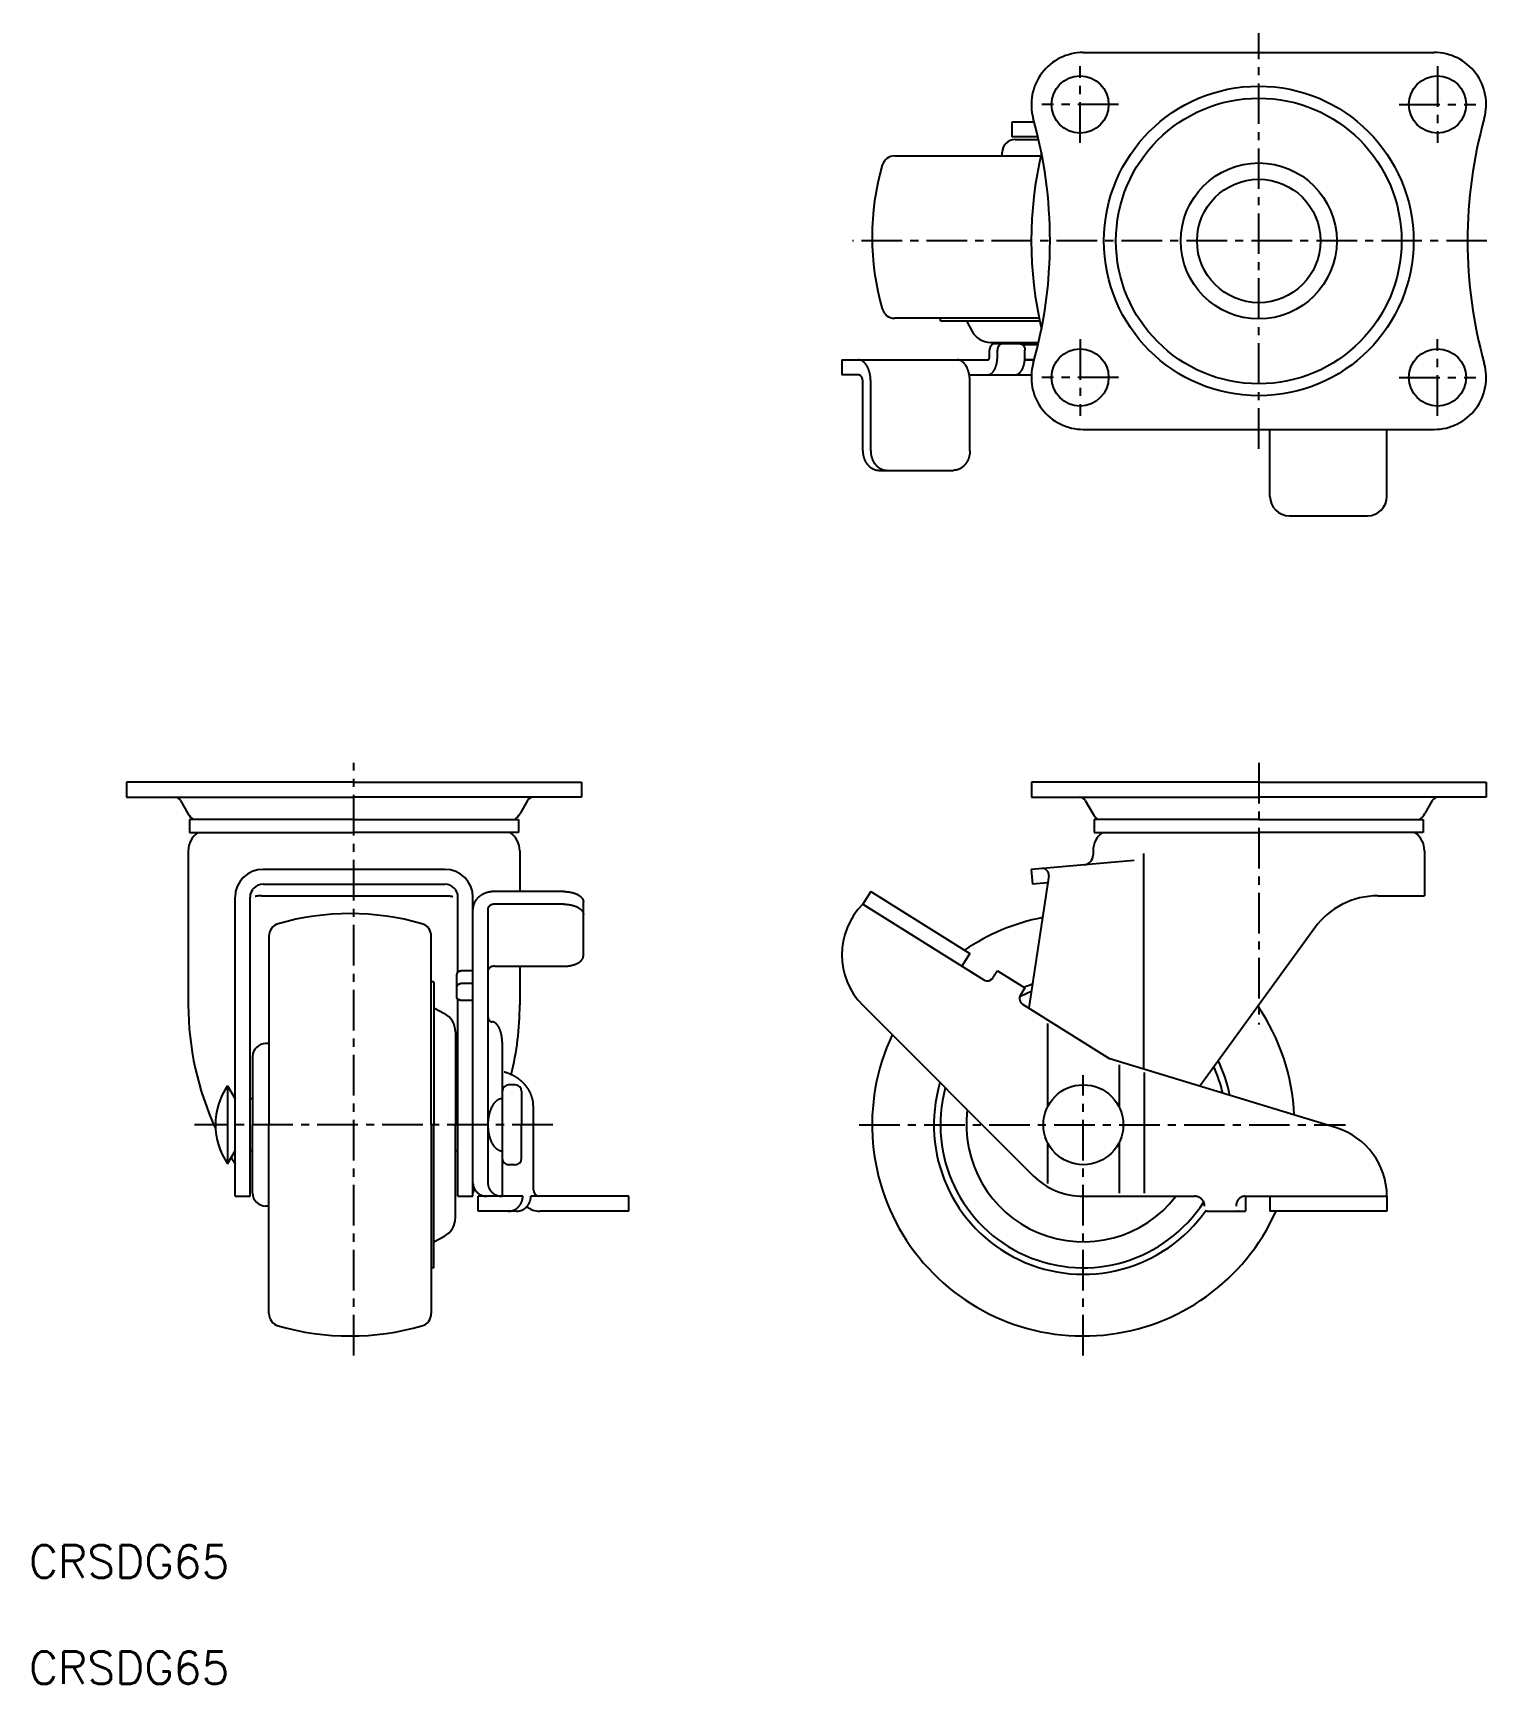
# Model space of a CAD drawing. Extents: x 1 to 225, y -6 to 248.
import ezdxf

# ---------------------------------------------------------------- set-up
doc = ezdxf.new("R2010")
doc.units = 0
doc.header["$LTSCALE"] = 5
doc.linetypes.add('CENTER', pattern=[2, 1.25, -0.25, 0.25, -0.25])
doc.layers.get('0').update_dxf_attribs({"linetype": 'CONTINUOUS'})
doc.layers.add('CENTER', color=1, linetype='CENTER')
doc.styles.get("Standard").update_dxf_attribs({"font": 'txt.shx'})

msp = doc.modelspace()

# ---------------------------------------------------------------- texts
for p in [(0.520659, 10.302698), (0.520659, -6.052528)]:
    msp.add_text('CRSDG65', height=5).set_placement(p)

# ---------------------------------------------------------------- linework, layer by layer
at = {"color": 7, "linetype": 'CONTINUOUS'}
for p, q in [((162.793356, 245.010109), (216.793356, 245.010109)), ((151.793356, 234.310109), (151.793356, 232.010109)), ((155.239049, 234.310109), (151.793356, 234.310109)), ((155.820352, 232.010109), (151.793356, 232.010109)), ((152.293356, 231.610109), (155.913029, 231.610109)), ((133.772813, 229.110109), (156.2409, 229.110109)), ((150.293356, 229.110109), (150.293356, 229.610109)), ((156.047423, 231.010109), (155.971555, 231.010109)), ((155.985278, 204.110109), (133.772813, 204.110109)), ((140.793356, 203.710109), (140.793356, 204.110109)), ((140.793356, 203.710109), (156.067637, 203.710109)), ((144.793356, 203.710109), (145.670736, 202.087824)), ((156.047423, 201.010109), (155.971555, 201.010109)), ((148.357336, 198.210109), (148.357336, 199.210109)), ((148.485456, 200.410109), (155.913029, 200.410109)), ((149.205384, 200.210109), (152.968343, 200.210109)), ((149.576151, 198.210109), (149.576151, 199.210109)), ((155.820352, 200.010109), (153.477172, 200.010109)), ((155.820352, 200.010109), (153.477172, 200.010109)), ((153.816391, 198.210109), (153.816391, 199.210109)), ((125.630405, 197.710109), (127.263869, 197.710109)), ((125.630405, 197.710109), (125.630405, 195.410109)), ((127.263869, 197.710109), (148.092377, 197.710109)), ((155.239049, 197.710109), (153.792542, 197.710109)), ((153.792542, 197.710109), (155.239049, 197.710109)), ((155.239049, 197.710109), (153.792542, 197.710109)), ((128.167405, 195.410109), (125.630405, 195.410109)), ((128.85223, 183.710109), (128.85223, 194.410109)), ((130.071044, 183.710109), (130.071044, 194.410109)), ((145.246403, 195.410109), (154.803362, 195.410109)), ((145.33591, 183.710109), (145.33591, 194.410109)), ((162.793356, 187.010109), (216.793356, 187.010109)), ((191.515941, 176.710109), (191.515941, 187.010109)), ((209.515941, 176.710109), (209.515941, 187.010109)), ((131.396374, 180.710109), (142.791766, 180.710109)), ((194.515941, 173.710109), (206.515941, 173.710109)), ((15.56705, 132.7), (15.56705, 130.4)), ((50.558877, 132.7), (15.56705, 132.7)), ((50.558877, 132.7), (85.550703, 132.7)), ((85.550703, 132.7), (85.550703, 130.4)), ((154.801529, 132.7), (154.801529, 130.4)), ((189.793356, 132.7), (154.801529, 132.7)), ((189.793356, 132.7), (224.785182, 132.7)), ((224.785182, 132.7), (224.785182, 130.4)), ((15.56705, 130.4), (50.558877, 130.4)), ((23.849372, 129.9), (25.004073, 127.9)), ((85.550703, 130.4), (50.558877, 130.4)), ((77.268381, 129.9), (76.113681, 127.9)), ((154.801529, 130.4), (189.793356, 130.4)), ((163.083851, 129.9), (164.238551, 127.9)), ((224.785182, 130.4), (189.793356, 130.4)), ((216.50286, 129.9), (215.34816, 127.9)), ((25.25231, 126.99), (25.25231, 124.99)), ((50.558877, 126.99), (25.25231, 126.99)), ((25.25231, 124.99), (50.558877, 124.99)), ((50.558877, 126.99), (75.865444, 126.99)), ((75.865444, 124.99), (50.558877, 124.99)), ((75.865444, 126.99), (75.865444, 124.99)), ((164.486788, 126.99), (164.486788, 124.99)), ((189.793356, 126.99), (164.486788, 126.99)), ((164.486788, 124.99), (189.793356, 124.99)), ((189.793356, 126.99), (215.099923, 126.99)), ((215.099923, 124.99), (189.793356, 124.99)), ((215.099923, 126.99), (215.099923, 124.99)), ((25.058877, 122.14), (25.058877, 98.447997)), ((76.058877, 122.14), (76.058877, 115.891636)), ((164.293356, 122.14), (164.293356, 121.514497)), ((215.293356, 122.14), (215.293356, 115.24)), ((170.609769, 120.692615), (154.793356, 119.308858)), ((172.034977, 121.74), (172.034977, 88.598653)), ((172.034977, 121.74), (172.034977, 88.598653)), ((64.558877, 119.308858), (36.558877, 119.308858)), ((36.558877, 117.01761), (64.558877, 117.01761)), ((157.462144, 118.302456), (154.388647, 97.984201)), ((154.793356, 119.308858), (154.993814, 117.01761)), ((157.298286, 117.219225), (154.993814, 117.01761)), ((32.258877, 69), (32.258877, 115.008858)), ((34.558877, 69), (34.558877, 115.01761)), ((36.318877, 115.24), (64.798877, 115.24)), ((66.558877, 103.491525), (66.558877, 115.01761)), ((68.858877, 69), (68.858877, 115.008858)), ((82.858877, 115.891636), (72.158877, 115.891636)), ((130.071044, 115.891636), (128.85223, 113.941126)), ((130.071044, 115.891636), (145.33591, 106.353089)), ((208.107766, 115.24), (215.293356, 115.24)), ((71.158877, 113.189873), (71.158877, 71.070846)), ((82.858877, 113.941126), (72.158877, 113.941126)), ((85.858877, 105.992337), (85.858877, 114.301878)), ((128.85223, 113.941126), (147.509288, 102.282902)), ((198.399562, 110.293423), (180.710358, 85.946323)), ((37.458877, 109.020542), (37.458877, 80)), ((62.458877, 80), (62.458877, 109.020542)), ((72.158877, 104.402579), (82.858877, 104.402579)), ((76.058877, 104.402579), (76.058877, 98.447997)), ((145.33591, 106.353089), (144.117096, 104.402579)), ((62.858877, 102), (62.458877, 102)), ((62.858877, 102), (62.858877, 80)), ((66.358877, 99.633305), (66.358877, 103.173574)), ((68.858877, 103.703493), (67.358877, 103.703493)), ((68.858877, 101.752982), (67.358877, 101.752982)), ((149.576151, 103.703493), (148.887256, 102.601031)), ((149.576151, 103.703493), (153.816391, 101.053897)), ((66.558877, 69), (66.558877, 99.315354)), ((68.858877, 99.103386), (67.358877, 99.103386)), ((153.816391, 101.053897), (153.127496, 99.951434)), ((62.858877, 98), (64.481162, 97.122619)), ((128.85223, 98.384776), (155.015181, 72.221825)), ((153.445625, 98.573467), (166.892692, 90.170807)), ((66.158877, 94.307899), (66.158877, 80)), ((157.293356, 95.579549), (157.293356, 82.751818)), ((37.458877, 92.5), (36.958877, 92.5)), ((73.358877, 92.73), (73.358877, 69)), ((34.958877, 90.5), (34.958877, 80)), ((201.73203, 79.519352), (166.892692, 90.170807)), ((168.293356, 89.219735), (168.293356, 82.751818)), ((172.160052, 88.037567), (172.160052, 69.5)), ((31.104176, 86), (31.104176, 74)), ((31.104176, 86), (32.258877, 84)), ((34.958877, 84), (34.558877, 84)), ((66.558877, 84), (66.158877, 84)), ((75.358877, 86.15), (74.358877, 86.15)), ((76.358877, 85.15), (76.358877, 80)), ((78.158877, 70), (78.158877, 82.863641)), ((34.958877, 69.5), (34.958877, 80)), ((37.458877, 50.979458), (37.458877, 80)), ((62.458877, 80), (62.458877, 50.979458)), ((62.858877, 58), (62.858877, 80)), ((66.158877, 65.692101), (66.158877, 80)), ((76.358877, 74.85), (76.358877, 80)), ((157.293356, 77.248182), (157.293356, 70.973721)), ((168.293356, 77.248182), (168.293356, 69.5)), ((31.104176, 74), (32.258877, 76)), ((34.958877, 76), (34.558877, 76)), ((66.558877, 76), (66.158877, 76)), ((75.358877, 73.85), (74.358877, 73.85)), ((32.258877, 69), (34.558877, 69)), ((66.558877, 69), (68.858877, 69)), ((76.528877, 69), (69.668877, 69)), ((69.668877, 66.7), (69.668877, 69)), ((92.858877, 69), (77.778877, 69)), ((92.858877, 66.7), (92.858877, 69)), ((162.793356, 69), (179.9164, 69)), ((187.662367, 69), (209.515941, 69)), ((187.775842, 69), (187.775842, 66.7)), ((191.515941, 69), (191.515941, 66.7)), ((209.515941, 69), (209.515941, 66.7)), ((37.458877, 67.5), (36.958877, 67.5)), ((75.538877, 66.7), (69.668877, 66.7)), ((92.858877, 66.7), (79.158877, 66.7)), ((181.902859, 66.7), (187.775842, 66.7)), ((209.515941, 66.7), (191.515941, 66.7)), ((62.858877, 62), (64.481162, 62.877381)), ((62.858877, 58), (62.458877, 58))]:
    msp.add_line(p, q, dxfattribs=at)
for points in [[(148.092, 197.71, 0), (148.096, 197.71, 0), (148.099, 197.71, 0), (148.102, 197.71, 0), (148.105, 197.711, 0), (148.109, 197.711, 0), (148.112, 197.711, 0), (148.115, 197.712, 0), (148.118, 197.713, 0), (148.122, 197.713, 0), (148.125, 197.714, 0), (148.128, 197.715, 0), (148.131, 197.716, 0), (148.134, 197.716, 0), (148.138, 197.717, 0), (148.141, 197.719, 0), (148.144, 197.72, 0), (148.147, 197.721, 0), (148.15, 197.722, 0), (148.154, 197.724, 0), (148.157, 197.725, 0), (148.16, 197.727, 0), (148.163, 197.728, 0), (148.166, 197.73, 0), (148.169, 197.732, 0), (148.172, 197.733, 0), (148.175, 197.735, 0), (148.179, 197.737, 0), (148.182, 197.739, 0), (148.185, 197.741, 0), (148.188, 197.744, 0), (148.191, 197.746, 0), (148.194, 197.748, 0), (148.197, 197.751, 0), (148.2, 197.753, 0), (148.203, 197.756, 0), (148.206, 197.758, 0), (148.209, 197.761, 0), (148.212, 197.763, 0), (148.214, 197.766, 0), (148.217, 197.769, 0), (148.22, 197.772, 0), (148.223, 197.775, 0), (148.226, 197.778, 0), (148.229, 197.781, 0), (148.231, 197.784, 0), (148.234, 197.788, 0), (148.237, 197.791, 0), (148.24, 197.794, 0), (148.242, 197.798, 0), (148.245, 197.801, 0), (148.248, 197.805, 0), (148.25, 197.809, 0), (148.253, 197.812, 0), (148.255, 197.816, 0), (148.258, 197.82, 0), (148.26, 197.824, 0), (148.263, 197.828, 0), (148.265, 197.832, 0), (148.268, 197.836, 0), (148.27, 197.84, 0), (148.273, 197.844, 0), (148.275, 197.848, 0), (148.277, 197.852, 0), (148.28, 197.857, 0), (148.282, 197.861, 0), (148.284, 197.865, 0), (148.287, 197.87, 0), (148.289, 197.874, 0), (148.291, 197.879, 0), (148.293, 197.884, 0), (148.295, 197.888, 0), (148.297, 197.893, 0), (148.299, 197.898, 0), (148.301, 197.902, 0), (148.303, 197.907, 0), (148.305, 197.912, 0), (148.307, 197.917, 0), (148.309, 197.922, 0), (148.311, 197.927, 0), (148.313, 197.932, 0), (148.314, 197.937, 0), (148.316, 197.943, 0), (148.318, 197.948, 0), (148.32, 197.953, 0), (148.321, 197.958, 0), (148.323, 197.964, 0), (148.325, 197.969, 0), (148.326, 197.974, 0), (148.328, 197.98, 0), (148.329, 197.985, 0), (148.33, 197.991, 0), (148.332, 197.996, 0), (148.333, 198.002, 0), (148.335, 198.007, 0), (148.336, 198.013, 0), (148.337, 198.019, 0), (148.338, 198.024, 0), (148.34, 198.03, 0), (148.341, 198.036, 0), (148.342, 198.042, 0), (148.343, 198.047, 0), (148.344, 198.053, 0), (148.345, 198.059, 0), (148.346, 198.065, 0), (148.347, 198.071, 0), (148.348, 198.077, 0), (148.349, 198.083, 0), (148.349, 198.089, 0), (148.35, 198.095, 0), (148.351, 198.101, 0), (148.352, 198.107, 0), (148.352, 198.113, 0), (148.353, 198.119, 0), (148.353, 198.125, 0), (148.354, 198.131, 0), (148.354, 198.137, 0), (148.355, 198.143, 0), (148.355, 198.149, 0), (148.356, 198.155, 0), (148.356, 198.161, 0), (148.356, 198.167, 0), (148.357, 198.173, 0), (148.357, 198.179, 0), (148.357, 198.186, 0), (148.357, 198.192, 0), (148.357, 198.198, 0), (148.357, 198.204, 0), (148.357, 198.21, 0)], [(148.092, 195.41, 0), (148.111, 195.41, 0), (148.129, 195.411, 0), (148.147, 195.412, 0), (148.165, 195.413, 0), (148.183, 195.415, 0), (148.202, 195.418, 0), (148.22, 195.42, 0), (148.238, 195.424, 0), (148.256, 195.427, 0), (148.274, 195.431, 0), (148.292, 195.436, 0), (148.31, 195.44, 0), (148.328, 195.446, 0), (148.346, 195.451, 0), (148.364, 195.457, 0), (148.382, 195.464, 0), (148.4, 195.471, 0), (148.417, 195.478, 0), (148.435, 195.486, 0), (148.453, 195.494, 0), (148.471, 195.503, 0), (148.488, 195.512, 0), (148.506, 195.521, 0), (148.523, 195.531, 0), (148.54, 195.541, 0), (148.558, 195.551, 0), (148.575, 195.562, 0), (148.592, 195.574, 0), (148.609, 195.586, 0), (148.626, 195.598, 0), (148.643, 195.61, 0), (148.66, 195.623, 0), (148.677, 195.637, 0), (148.694, 195.65, 0), (148.71, 195.664, 0), (148.727, 195.679, 0), (148.743, 195.694, 0), (148.759, 195.709, 0), (148.776, 195.725, 0), (148.792, 195.741, 0), (148.808, 195.757, 0), (148.824, 195.774, 0), (148.84, 195.791, 0), (148.855, 195.808, 0), (148.871, 195.826, 0), (148.886, 195.845, 0), (148.902, 195.863, 0), (148.917, 195.882, 0), (148.932, 195.901, 0), (148.947, 195.921, 0), (148.962, 195.941, 0), (148.976, 195.961, 0), (148.991, 195.982, 0), (149.005, 196.003, 0), (149.02, 196.024, 0), (149.034, 196.046, 0), (149.048, 196.068, 0), (149.062, 196.09, 0), (149.075, 196.113, 0), (149.089, 196.135, 0), (149.102, 196.159, 0), (149.115, 196.182, 0), (149.129, 196.206, 0), (149.142, 196.23, 0), (149.154, 196.255, 0), (149.167, 196.279, 0), (149.179, 196.304, 0), (149.192, 196.33, 0), (149.204, 196.355, 0), (149.216, 196.381, 0), (149.228, 196.407, 0), (149.239, 196.434, 0), (149.251, 196.461, 0), (149.262, 196.487, 0), (149.273, 196.515, 0), (149.284, 196.542, 0), (149.295, 196.57, 0), (149.305, 196.598, 0), (149.316, 196.626, 0), (149.326, 196.655, 0), (149.336, 196.683, 0), (149.346, 196.712, 0), (149.356, 196.741, 0), (149.365, 196.771, 0), (149.374, 196.8, 0), (149.383, 196.83, 0), (149.392, 196.86, 0), (149.401, 196.89, 0), (149.409, 196.921, 0), (149.418, 196.951, 0), (149.426, 196.982, 0), (149.434, 197.013, 0), (149.441, 197.044, 0), (149.449, 197.075, 0), (149.456, 197.107, 0), (149.463, 197.139, 0), (149.47, 197.17, 0), (149.477, 197.202, 0), (149.483, 197.235, 0), (149.489, 197.267, 0), (149.495, 197.299, 0), (149.501, 197.332, 0), (149.507, 197.364, 0), (149.512, 197.397, 0), (149.517, 197.43, 0), (149.522, 197.463, 0), (149.527, 197.496, 0), (149.532, 197.53, 0), (149.536, 197.563, 0), (149.54, 197.597, 0), (149.544, 197.63, 0), (149.548, 197.664, 0), (149.551, 197.698, 0), (149.554, 197.731, 0), (149.557, 197.765, 0), (149.56, 197.799, 0), (149.563, 197.833, 0), (149.565, 197.867, 0), (149.567, 197.901, 0), (149.569, 197.936, 0), (149.571, 197.97, 0), (149.572, 198.004, 0), (149.573, 198.038, 0), (149.574, 198.073, 0), (149.575, 198.107, 0), (149.576, 198.141, 0), (149.576, 198.176, 0), (149.576, 198.21, 0)], [(149.205, 200.21, 0), (149.195, 200.21, 0), (149.185, 200.21, 0), (149.174, 200.209, 0), (149.164, 200.209, 0), (149.153, 200.208, 0), (149.143, 200.207, 0), (149.133, 200.206, 0), (149.122, 200.205, 0), (149.112, 200.204, 0), (149.102, 200.203, 0), (149.091, 200.201, 0), (149.081, 200.199, 0), (149.071, 200.197, 0), (149.06, 200.195, 0), (149.05, 200.193, 0), (149.04, 200.191, 0), (149.03, 200.188, 0), (149.02, 200.186, 0), (149.009, 200.183, 0), (148.999, 200.18, 0), (148.989, 200.177, 0), (148.979, 200.174, 0), (148.969, 200.171, 0), (148.959, 200.167, 0), (148.949, 200.163, 0), (148.939, 200.16, 0), (148.93, 200.156, 0), (148.92, 200.152, 0), (148.91, 200.147, 0), (148.9, 200.143, 0), (148.89, 200.139, 0), (148.881, 200.134, 0), (148.871, 200.129, 0), (148.862, 200.124, 0), (148.852, 200.119, 0), (148.843, 200.114, 0), (148.833, 200.109, 0), (148.824, 200.103, 0), (148.815, 200.098, 0), (148.806, 200.092, 0), (148.796, 200.086, 0), (148.787, 200.08, 0), (148.778, 200.074, 0), (148.769, 200.068, 0), (148.761, 200.061, 0), (148.752, 200.055, 0), (148.743, 200.048, 0), (148.734, 200.042, 0), (148.726, 200.035, 0), (148.717, 200.028, 0), (148.709, 200.021, 0), (148.7, 200.013, 0), (148.692, 200.006, 0), (148.684, 199.998, 0), (148.675, 199.991, 0), (148.667, 199.983, 0), (148.659, 199.975, 0), (148.651, 199.967, 0), (148.644, 199.959, 0), (148.636, 199.951, 0), (148.628, 199.943, 0), (148.621, 199.934, 0), (148.613, 199.926, 0), (148.606, 199.917, 0), (148.598, 199.908, 0), (148.591, 199.9, 0), (148.584, 199.891, 0), (148.577, 199.882, 0), (148.57, 199.873, 0), (148.563, 199.863, 0), (148.556, 199.854, 0), (148.55, 199.845, 0), (148.543, 199.835, 0), (148.537, 199.825, 0), (148.53, 199.816, 0), (148.524, 199.806, 0), (148.518, 199.796, 0), (148.512, 199.786, 0), (148.506, 199.776, 0), (148.5, 199.766, 0), (148.495, 199.755, 0), (148.489, 199.745, 0), (148.483, 199.735, 0), (148.478, 199.724, 0), (148.473, 199.714, 0), (148.468, 199.703, 0), (148.462, 199.692, 0), (148.457, 199.682, 0), (148.453, 199.671, 0), (148.448, 199.66, 0), (148.443, 199.649, 0), (148.439, 199.638, 0), (148.434, 199.627, 0), (148.43, 199.615, 0), (148.426, 199.604, 0), (148.422, 199.593, 0), (148.418, 199.581, 0), (148.414, 199.57, 0), (148.41, 199.559, 0), (148.407, 199.547, 0), (148.403, 199.535, 0), (148.4, 199.524, 0), (148.397, 199.512, 0), (148.394, 199.5, 0), (148.391, 199.489, 0), (148.388, 199.477, 0), (148.385, 199.465, 0), (148.383, 199.453, 0), (148.38, 199.441, 0), (148.378, 199.429, 0), (148.376, 199.417, 0), (148.374, 199.405, 0), (148.372, 199.393, 0), (148.37, 199.381, 0), (148.368, 199.369, 0), (148.367, 199.357, 0), (148.365, 199.345, 0), (148.364, 199.333, 0), (148.363, 199.32, 0), (148.361, 199.308, 0), (148.36, 199.296, 0), (148.36, 199.284, 0), (148.359, 199.271, 0), (148.358, 199.259, 0), (148.358, 199.247, 0), (148.358, 199.235, 0), (148.357, 199.222, 0), (148.357, 199.21, 0)], [(150.424, 200.21, 0), (150.414, 200.21, 0), (150.403, 200.21, 0), (150.393, 200.209, 0), (150.383, 200.209, 0), (150.372, 200.208, 0), (150.362, 200.207, 0), (150.351, 200.206, 0), (150.341, 200.205, 0), (150.331, 200.204, 0), (150.32, 200.203, 0), (150.31, 200.201, 0), (150.3, 200.199, 0), (150.289, 200.197, 0), (150.279, 200.195, 0), (150.269, 200.193, 0), (150.259, 200.191, 0), (150.249, 200.188, 0), (150.238, 200.186, 0), (150.228, 200.183, 0), (150.218, 200.18, 0), (150.208, 200.177, 0), (150.198, 200.174, 0), (150.188, 200.171, 0), (150.178, 200.167, 0), (150.168, 200.163, 0), (150.158, 200.16, 0), (150.148, 200.156, 0), (150.139, 200.152, 0), (150.129, 200.147, 0), (150.119, 200.143, 0), (150.109, 200.139, 0), (150.1, 200.134, 0), (150.09, 200.129, 0), (150.081, 200.124, 0), (150.071, 200.119, 0), (150.062, 200.114, 0), (150.052, 200.109, 0), (150.043, 200.103, 0), (150.034, 200.098, 0), (150.024, 200.092, 0), (150.015, 200.086, 0), (150.006, 200.08, 0), (149.997, 200.074, 0), (149.988, 200.068, 0), (149.979, 200.061, 0), (149.97, 200.055, 0), (149.962, 200.048, 0), (149.953, 200.042, 0), (149.944, 200.035, 0), (149.936, 200.028, 0), (149.927, 200.021, 0), (149.919, 200.013, 0), (149.911, 200.006, 0), (149.902, 199.998, 0), (149.894, 199.991, 0), (149.886, 199.983, 0), (149.878, 199.975, 0), (149.87, 199.967, 0), (149.862, 199.959, 0), (149.855, 199.951, 0), (149.847, 199.943, 0), (149.839, 199.934, 0), (149.832, 199.926, 0), (149.825, 199.917, 0), (149.817, 199.908, 0), (149.81, 199.9, 0), (149.803, 199.891, 0), (149.796, 199.882, 0), (149.789, 199.873, 0), (149.782, 199.863, 0), (149.775, 199.854, 0), (149.769, 199.845, 0), (149.762, 199.835, 0), (149.756, 199.825, 0), (149.749, 199.816, 0), (149.743, 199.806, 0), (149.737, 199.796, 0), (149.731, 199.786, 0), (149.725, 199.776, 0), (149.719, 199.766, 0), (149.713, 199.755, 0), (149.708, 199.745, 0), (149.702, 199.735, 0), (149.697, 199.724, 0), (149.692, 199.714, 0), (149.686, 199.703, 0), (149.681, 199.692, 0), (149.676, 199.682, 0), (149.671, 199.671, 0), (149.667, 199.66, 0), (149.662, 199.649, 0), (149.658, 199.638, 0), (149.653, 199.627, 0), (149.649, 199.615, 0), (149.645, 199.604, 0), (149.641, 199.593, 0), (149.637, 199.581, 0), (149.633, 199.57, 0), (149.629, 199.559, 0), (149.626, 199.547, 0), (149.622, 199.535, 0), (149.619, 199.524, 0), (149.616, 199.512, 0), (149.613, 199.5, 0), (149.61, 199.489, 0), (149.607, 199.477, 0), (149.604, 199.465, 0), (149.602, 199.453, 0), (149.599, 199.441, 0), (149.597, 199.429, 0), (149.595, 199.417, 0), (149.592, 199.405, 0), (149.59, 199.393, 0), (149.589, 199.381, 0), (149.587, 199.369, 0), (149.585, 199.357, 0), (149.584, 199.345, 0), (149.583, 199.333, 0), (149.581, 199.32, 0), (149.58, 199.308, 0), (149.579, 199.296, 0), (149.578, 199.284, 0), (149.578, 199.271, 0), (149.577, 199.259, 0), (149.577, 199.247, 0), (149.576, 199.235, 0), (149.576, 199.222, 0), (149.576, 199.21, 0)], [(152.333, 195.41, 0), (152.351, 195.41, 0), (152.369, 195.411, 0), (152.387, 195.412, 0), (152.405, 195.413, 0), (152.424, 195.415, 0), (152.442, 195.418, 0), (152.46, 195.42, 0), (152.478, 195.424, 0), (152.496, 195.427, 0), (152.514, 195.431, 0), (152.532, 195.436, 0), (152.55, 195.44, 0), (152.568, 195.446, 0), (152.586, 195.451, 0), (152.604, 195.457, 0), (152.622, 195.464, 0), (152.64, 195.471, 0), (152.658, 195.478, 0), (152.675, 195.486, 0), (152.693, 195.494, 0), (152.711, 195.503, 0), (152.728, 195.512, 0), (152.746, 195.521, 0), (152.763, 195.531, 0), (152.781, 195.541, 0), (152.798, 195.551, 0), (152.815, 195.562, 0), (152.832, 195.574, 0), (152.85, 195.586, 0), (152.867, 195.598, 0), (152.884, 195.61, 0), (152.9, 195.623, 0), (152.917, 195.637, 0), (152.934, 195.65, 0), (152.951, 195.664, 0), (152.967, 195.679, 0), (152.983, 195.694, 0), (153, 195.709, 0), (153.016, 195.725, 0), (153.032, 195.741, 0), (153.048, 195.757, 0), (153.064, 195.774, 0), (153.08, 195.791, 0), (153.095, 195.808, 0), (153.111, 195.826, 0), (153.126, 195.845, 0), (153.142, 195.863, 0), (153.157, 195.882, 0), (153.172, 195.901, 0), (153.187, 195.921, 0), (153.202, 195.941, 0), (153.216, 195.961, 0), (153.231, 195.982, 0), (153.245, 196.003, 0), (153.26, 196.024, 0), (153.274, 196.046, 0), (153.288, 196.068, 0), (153.302, 196.09, 0), (153.315, 196.113, 0), (153.329, 196.135, 0), (153.342, 196.159, 0), (153.356, 196.182, 0), (153.369, 196.206, 0), (153.382, 196.23, 0), (153.395, 196.255, 0), (153.407, 196.279, 0), (153.42, 196.304, 0), (153.432, 196.33, 0), (153.444, 196.355, 0), (153.456, 196.381, 0), (153.468, 196.407, 0), (153.48, 196.434, 0), (153.491, 196.461, 0), (153.502, 196.487, 0), (153.513, 196.515, 0), (153.524, 196.542, 0), (153.535, 196.57, 0), (153.546, 196.598, 0), (153.556, 196.626, 0), (153.566, 196.655, 0), (153.576, 196.683, 0), (153.586, 196.712, 0), (153.596, 196.741, 0), (153.605, 196.771, 0), (153.615, 196.8, 0), (153.624, 196.83, 0), (153.633, 196.86, 0), (153.641, 196.89, 0), (153.65, 196.921, 0), (153.658, 196.951, 0), (153.666, 196.982, 0), (153.674, 197.013, 0), (153.682, 197.044, 0), (153.689, 197.075, 0), (153.696, 197.107, 0), (153.703, 197.139, 0), (153.71, 197.17, 0), (153.717, 197.202, 0), (153.723, 197.235, 0), (153.73, 197.267, 0), (153.736, 197.299, 0), (153.742, 197.332, 0), (153.747, 197.364, 0), (153.752, 197.397, 0), (153.758, 197.43, 0), (153.763, 197.463, 0), (153.767, 197.496, 0), (153.772, 197.53, 0), (153.776, 197.563, 0), (153.78, 197.597, 0), (153.784, 197.63, 0), (153.788, 197.664, 0), (153.791, 197.698, 0), (153.795, 197.731, 0), (153.798, 197.765, 0), (153.8, 197.799, 0), (153.803, 197.833, 0), (153.805, 197.867, 0), (153.807, 197.901, 0), (153.809, 197.936, 0), (153.811, 197.97, 0), (153.812, 198.004, 0), (153.814, 198.038, 0), (153.815, 198.073, 0), (153.815, 198.107, 0), (153.816, 198.141, 0), (153.816, 198.176, 0), (153.816, 198.21, 0)], [(152.968, 200.21, 0), (152.979, 200.21, 0), (152.989, 200.21, 0), (153, 200.209, 0), (153.01, 200.209, 0), (153.02, 200.208, 0), (153.031, 200.207, 0), (153.041, 200.206, 0), (153.051, 200.205, 0), (153.062, 200.204, 0), (153.072, 200.203, 0), (153.082, 200.201, 0), (153.093, 200.199, 0), (153.103, 200.197, 0), (153.113, 200.195, 0), (153.124, 200.193, 0), (153.134, 200.191, 0), (153.144, 200.188, 0), (153.154, 200.186, 0), (153.164, 200.183, 0), (153.174, 200.18, 0), (153.184, 200.177, 0), (153.195, 200.174, 0), (153.205, 200.171, 0), (153.215, 200.167, 0), (153.224, 200.163, 0), (153.234, 200.16, 0), (153.244, 200.156, 0), (153.254, 200.152, 0), (153.264, 200.147, 0), (153.274, 200.143, 0), (153.283, 200.139, 0), (153.293, 200.134, 0), (153.302, 200.129, 0), (153.312, 200.124, 0), (153.321, 200.119, 0), (153.331, 200.114, 0), (153.34, 200.109, 0), (153.35, 200.103, 0), (153.359, 200.098, 0), (153.368, 200.092, 0), (153.377, 200.086, 0), (153.386, 200.08, 0), (153.395, 200.074, 0), (153.404, 200.068, 0), (153.413, 200.061, 0), (153.422, 200.055, 0), (153.431, 200.048, 0), (153.439, 200.042, 0), (153.448, 200.035, 0), (153.457, 200.028, 0), (153.465, 200.021, 0), (153.474, 200.013, 0), (153.482, 200.006, 0), (153.49, 199.998, 0), (153.498, 199.991, 0), (153.506, 199.983, 0), (153.514, 199.975, 0), (153.522, 199.967, 0), (153.53, 199.959, 0), (153.538, 199.951, 0), (153.546, 199.943, 0), (153.553, 199.934, 0), (153.561, 199.926, 0), (153.568, 199.917, 0), (153.575, 199.908, 0), (153.583, 199.9, 0), (153.59, 199.891, 0), (153.597, 199.882, 0), (153.604, 199.873, 0), (153.61, 199.863, 0), (153.617, 199.854, 0), (153.624, 199.845, 0), (153.63, 199.835, 0), (153.637, 199.825, 0), (153.643, 199.816, 0), (153.65, 199.806, 0), (153.656, 199.796, 0), (153.662, 199.786, 0), (153.668, 199.776, 0), (153.673, 199.766, 0), (153.679, 199.755, 0), (153.685, 199.745, 0), (153.69, 199.735, 0), (153.696, 199.724, 0), (153.701, 199.714, 0), (153.706, 199.703, 0), (153.711, 199.692, 0), (153.716, 199.682, 0), (153.721, 199.671, 0), (153.726, 199.66, 0), (153.73, 199.649, 0), (153.735, 199.638, 0), (153.739, 199.627, 0), (153.744, 199.615, 0), (153.748, 199.604, 0), (153.752, 199.593, 0), (153.756, 199.581, 0), (153.76, 199.57, 0), (153.763, 199.559, 0), (153.767, 199.547, 0), (153.77, 199.535, 0), (153.774, 199.524, 0), (153.777, 199.512, 0), (153.78, 199.5, 0), (153.783, 199.489, 0), (153.786, 199.477, 0), (153.788, 199.465, 0), (153.791, 199.453, 0), (153.793, 199.441, 0), (153.796, 199.429, 0), (153.798, 199.417, 0), (153.8, 199.405, 0), (153.802, 199.393, 0), (153.804, 199.381, 0), (153.806, 199.369, 0), (153.807, 199.357, 0), (153.809, 199.345, 0), (153.81, 199.333, 0), (153.811, 199.32, 0), (153.812, 199.308, 0), (153.813, 199.296, 0), (153.814, 199.284, 0), (153.815, 199.271, 0), (153.815, 199.259, 0), (153.816, 199.247, 0), (153.816, 199.235, 0), (153.816, 199.222, 0), (153.816, 199.21, 0)], [(130.071, 194.41, 0), (130.071, 194.451, 0), (130.07, 194.491, 0), (130.07, 194.532, 0), (130.069, 194.572, 0), (130.067, 194.612, 0), (130.066, 194.653, 0), (130.064, 194.693, 0), (130.062, 194.734, 0), (130.059, 194.774, 0), (130.057, 194.814, 0), (130.054, 194.854, 0), (130.05, 194.894, 0), (130.047, 194.934, 0), (130.043, 194.974, 0), (130.039, 195.014, 0), (130.034, 195.054, 0), (130.03, 195.094, 0), (130.025, 195.133, 0), (130.02, 195.173, 0), (130.014, 195.212, 0), (130.008, 195.251, 0), (130.002, 195.29, 0), (129.996, 195.329, 0), (129.989, 195.368, 0), (129.982, 195.407, 0), (129.975, 195.445, 0), (129.967, 195.484, 0), (129.96, 195.522, 0), (129.952, 195.56, 0), (129.943, 195.598, 0), (129.935, 195.635, 0), (129.926, 195.673, 0), (129.917, 195.71, 0), (129.908, 195.747, 0), (129.898, 195.784, 0), (129.888, 195.821, 0), (129.878, 195.858, 0), (129.868, 195.894, 0), (129.857, 195.93, 0), (129.846, 195.966, 0), (129.835, 196.001, 0), (129.824, 196.037, 0), (129.812, 196.072, 0), (129.8, 196.107, 0), (129.788, 196.141, 0), (129.776, 196.176, 0), (129.763, 196.21, 0), (129.75, 196.243, 0), (129.737, 196.277, 0), (129.724, 196.31, 0), (129.71, 196.343, 0), (129.696, 196.376, 0), (129.682, 196.408, 0), (129.668, 196.44, 0), (129.654, 196.472, 0), (129.639, 196.504, 0), (129.624, 196.535, 0), (129.609, 196.566, 0), (129.593, 196.596, 0), (129.578, 196.626, 0), (129.562, 196.656, 0), (129.546, 196.686, 0), (129.53, 196.715, 0), (129.513, 196.744, 0), (129.497, 196.772, 0), (129.48, 196.8, 0), (129.463, 196.828, 0), (129.446, 196.855, 0), (129.428, 196.882, 0), (129.411, 196.909, 0), (129.393, 196.935, 0), (129.375, 196.961, 0), (129.357, 196.987, 0), (129.339, 197.012, 0), (129.32, 197.036, 0), (129.301, 197.061, 0), (129.283, 197.085, 0), (129.264, 197.108, 0), (129.244, 197.131, 0), (129.225, 197.154, 0), (129.206, 197.176, 0), (129.186, 197.198, 0), (129.166, 197.22, 0), (129.146, 197.241, 0), (129.126, 197.261, 0), (129.106, 197.281, 0), (129.085, 197.301, 0), (129.065, 197.32, 0), (129.044, 197.339, 0), (129.023, 197.358, 0), (129.002, 197.376, 0), (128.981, 197.393, 0), (128.96, 197.41, 0), (128.939, 197.427, 0), (128.917, 197.443, 0), (128.896, 197.459, 0), (128.874, 197.474, 0), (128.853, 197.489, 0), (128.831, 197.503, 0), (128.809, 197.517, 0), (128.787, 197.531, 0), (128.765, 197.544, 0), (128.742, 197.556, 0), (128.72, 197.568, 0), (128.698, 197.58, 0), (128.675, 197.591, 0), (128.653, 197.601, 0), (128.63, 197.611, 0), (128.607, 197.621, 0), (128.584, 197.63, 0), (128.562, 197.639, 0), (128.539, 197.647, 0), (128.516, 197.654, 0), (128.493, 197.662, 0), (128.47, 197.668, 0), (128.447, 197.674, 0), (128.424, 197.68, 0), (128.4, 197.685, 0), (128.377, 197.69, 0), (128.354, 197.694, 0), (128.331, 197.698, 0), (128.307, 197.701, 0), (128.284, 197.704, 0), (128.261, 197.706, 0), (128.237, 197.708, 0), (128.214, 197.709, 0), (128.191, 197.71, 0), (128.167, 197.71, 0)], [(145.336, 194.41, 0), (145.336, 194.451, 0), (145.335, 194.491, 0), (145.335, 194.532, 0), (145.334, 194.572, 0), (145.332, 194.612, 0), (145.331, 194.653, 0), (145.329, 194.693, 0), (145.327, 194.734, 0), (145.324, 194.774, 0), (145.322, 194.814, 0), (145.319, 194.854, 0), (145.315, 194.894, 0), (145.312, 194.934, 0), (145.308, 194.974, 0), (145.304, 195.014, 0), (145.299, 195.054, 0), (145.295, 195.094, 0), (145.29, 195.133, 0), (145.284, 195.173, 0), (145.279, 195.212, 0), (145.273, 195.251, 0), (145.267, 195.29, 0), (145.261, 195.329, 0), (145.254, 195.368, 0), (145.247, 195.407, 0), (145.24, 195.445, 0), (145.232, 195.484, 0), (145.225, 195.522, 0), (145.217, 195.56, 0), (145.208, 195.598, 0), (145.2, 195.635, 0), (145.191, 195.673, 0), (145.182, 195.71, 0), (145.173, 195.747, 0), (145.163, 195.784, 0), (145.153, 195.821, 0), (145.143, 195.858, 0), (145.133, 195.894, 0), (145.122, 195.93, 0), (145.111, 195.966, 0), (145.1, 196.001, 0), (145.089, 196.037, 0), (145.077, 196.072, 0), (145.065, 196.107, 0), (145.053, 196.141, 0), (145.041, 196.176, 0), (145.028, 196.21, 0), (145.015, 196.243, 0), (145.002, 196.277, 0), (144.989, 196.31, 0), (144.975, 196.343, 0), (144.961, 196.376, 0), (144.947, 196.408, 0), (144.933, 196.44, 0), (144.919, 196.472, 0), (144.904, 196.504, 0), (144.889, 196.535, 0), (144.874, 196.566, 0), (144.858, 196.596, 0), (144.843, 196.626, 0), (144.827, 196.656, 0), (144.811, 196.686, 0), (144.795, 196.715, 0), (144.778, 196.744, 0), (144.762, 196.772, 0), (144.745, 196.8, 0), (144.728, 196.828, 0), (144.711, 196.855, 0), (144.693, 196.882, 0), (144.676, 196.909, 0), (144.658, 196.935, 0), (144.64, 196.961, 0), (144.622, 196.987, 0), (144.603, 197.012, 0), (144.585, 197.036, 0), (144.566, 197.061, 0), (144.547, 197.085, 0), (144.528, 197.108, 0), (144.509, 197.131, 0), (144.49, 197.154, 0), (144.47, 197.176, 0), (144.451, 197.198, 0), (144.431, 197.22, 0), (144.411, 197.241, 0), (144.391, 197.261, 0), (144.371, 197.281, 0), (144.35, 197.301, 0), (144.33, 197.32, 0), (144.309, 197.339, 0), (144.288, 197.358, 0), (144.267, 197.376, 0), (144.246, 197.393, 0), (144.225, 197.41, 0), (144.204, 197.427, 0), (144.182, 197.443, 0), (144.161, 197.459, 0), (144.139, 197.474, 0), (144.117, 197.489, 0), (144.096, 197.503, 0), (144.074, 197.517, 0), (144.052, 197.531, 0), (144.029, 197.544, 0), (144.007, 197.556, 0), (143.985, 197.568, 0), (143.962, 197.58, 0), (143.94, 197.591, 0), (143.917, 197.601, 0), (143.895, 197.611, 0), (143.872, 197.621, 0), (143.849, 197.63, 0), (143.827, 197.639, 0), (143.804, 197.647, 0), (143.781, 197.654, 0), (143.758, 197.662, 0), (143.735, 197.668, 0), (143.712, 197.674, 0), (143.688, 197.68, 0), (143.665, 197.685, 0), (143.642, 197.69, 0), (143.619, 197.694, 0), (143.596, 197.698, 0), (143.572, 197.701, 0), (143.549, 197.704, 0), (143.526, 197.706, 0), (143.502, 197.708, 0), (143.479, 197.709, 0), (143.456, 197.71, 0), (143.432, 197.71, 0)], [(128.852, 194.41, 0), (128.852, 194.422, 0), (128.852, 194.435, 0), (128.852, 194.447, 0), (128.851, 194.459, 0), (128.851, 194.471, 0), (128.85, 194.484, 0), (128.85, 194.496, 0), (128.849, 194.508, 0), (128.848, 194.52, 0), (128.847, 194.533, 0), (128.846, 194.545, 0), (128.845, 194.557, 0), (128.844, 194.569, 0), (128.842, 194.581, 0), (128.841, 194.593, 0), (128.839, 194.605, 0), (128.837, 194.617, 0), (128.836, 194.629, 0), (128.834, 194.641, 0), (128.832, 194.653, 0), (128.83, 194.665, 0), (128.827, 194.677, 0), (128.825, 194.689, 0), (128.823, 194.7, 0), (128.82, 194.712, 0), (128.818, 194.724, 0), (128.815, 194.735, 0), (128.812, 194.747, 0), (128.809, 194.759, 0), (128.806, 194.77, 0), (128.803, 194.781, 0), (128.8, 194.793, 0), (128.797, 194.804, 0), (128.793, 194.815, 0), (128.79, 194.827, 0), (128.786, 194.838, 0), (128.783, 194.849, 0), (128.779, 194.86, 0), (128.775, 194.871, 0), (128.771, 194.882, 0), (128.767, 194.892, 0), (128.763, 194.903, 0), (128.759, 194.914, 0), (128.755, 194.924, 0), (128.75, 194.935, 0), (128.746, 194.945, 0), (128.741, 194.955, 0), (128.737, 194.966, 0), (128.732, 194.976, 0), (128.727, 194.986, 0), (128.722, 194.996, 0), (128.717, 195.006, 0), (128.712, 195.016, 0), (128.707, 195.025, 0), (128.702, 195.035, 0), (128.697, 195.045, 0), (128.691, 195.054, 0), (128.686, 195.063, 0), (128.68, 195.073, 0), (128.675, 195.082, 0), (128.669, 195.091, 0), (128.663, 195.1, 0), (128.658, 195.108, 0), (128.652, 195.117, 0), (128.646, 195.126, 0), (128.64, 195.134, 0), (128.633, 195.143, 0), (128.627, 195.151, 0), (128.621, 195.159, 0), (128.615, 195.167, 0), (128.608, 195.175, 0), (128.602, 195.183, 0), (128.595, 195.191, 0), (128.589, 195.198, 0), (128.582, 195.206, 0), (128.575, 195.213, 0), (128.569, 195.221, 0), (128.562, 195.228, 0), (128.555, 195.235, 0), (128.548, 195.242, 0), (128.541, 195.248, 0), (128.534, 195.255, 0), (128.527, 195.261, 0), (128.519, 195.268, 0), (128.512, 195.274, 0), (128.505, 195.28, 0), (128.498, 195.286, 0), (128.49, 195.292, 0), (128.483, 195.298, 0), (128.475, 195.303, 0), (128.468, 195.309, 0), (128.46, 195.314, 0), (128.453, 195.319, 0), (128.445, 195.324, 0), (128.437, 195.329, 0), (128.429, 195.334, 0), (128.422, 195.339, 0), (128.414, 195.343, 0), (128.406, 195.347, 0), (128.398, 195.352, 0), (128.39, 195.356, 0), (128.382, 195.36, 0), (128.374, 195.363, 0), (128.366, 195.367, 0), (128.358, 195.371, 0), (128.35, 195.374, 0), (128.342, 195.377, 0), (128.334, 195.38, 0), (128.326, 195.383, 0), (128.317, 195.386, 0), (128.309, 195.388, 0), (128.301, 195.391, 0), (128.293, 195.393, 0), (128.284, 195.395, 0), (128.276, 195.397, 0), (128.268, 195.399, 0), (128.26, 195.401, 0), (128.251, 195.403, 0), (128.243, 195.404, 0), (128.235, 195.405, 0), (128.226, 195.406, 0), (128.218, 195.407, 0), (128.209, 195.408, 0), (128.201, 195.409, 0), (128.193, 195.409, 0), (128.184, 195.41, 0), (128.176, 195.41, 0), (128.167, 195.41, 0)], [(128.852, 183.71, 0), (128.852, 183.673, 0), (128.853, 183.636, 0), (128.854, 183.6, 0), (128.855, 183.563, 0), (128.857, 183.526, 0), (128.859, 183.489, 0), (128.862, 183.453, 0), (128.864, 183.416, 0), (128.868, 183.379, 0), (128.871, 183.343, 0), (128.875, 183.306, 0), (128.88, 183.27, 0), (128.885, 183.234, 0), (128.89, 183.197, 0), (128.895, 183.161, 0), (128.901, 183.125, 0), (128.907, 183.089, 0), (128.914, 183.053, 0), (128.921, 183.017, 0), (128.928, 182.981, 0), (128.936, 182.946, 0), (128.944, 182.91, 0), (128.953, 182.875, 0), (128.962, 182.839, 0), (128.971, 182.804, 0), (128.981, 182.769, 0), (128.991, 182.734, 0), (129.001, 182.699, 0), (129.012, 182.665, 0), (129.023, 182.63, 0), (129.034, 182.596, 0), (129.046, 182.562, 0), (129.058, 182.528, 0), (129.07, 182.494, 0), (129.083, 182.461, 0), (129.096, 182.427, 0), (129.11, 182.394, 0), (129.124, 182.361, 0), (129.138, 182.328, 0), (129.153, 182.296, 0), (129.168, 182.264, 0), (129.183, 182.231, 0), (129.198, 182.199, 0), (129.214, 182.168, 0), (129.23, 182.136, 0), (129.247, 182.105, 0), (129.264, 182.074, 0), (129.281, 182.043, 0), (129.299, 182.013, 0), (129.316, 181.983, 0), (129.334, 181.953, 0), (129.353, 181.923, 0), (129.372, 181.894, 0), (129.391, 181.864, 0), (129.41, 181.836, 0), (129.43, 181.807, 0), (129.45, 181.779, 0), (129.47, 181.751, 0), (129.49, 181.723, 0), (129.511, 181.695, 0), (129.532, 181.668, 0), (129.554, 181.641, 0), (129.575, 181.615, 0), (129.597, 181.589, 0), (129.62, 181.563, 0), (129.642, 181.537, 0), (129.665, 181.512, 0), (129.688, 181.487, 0), (129.711, 181.463, 0), (129.735, 181.438, 0), (129.758, 181.415, 0), (129.782, 181.391, 0), (129.807, 181.368, 0), (129.831, 181.345, 0), (129.856, 181.323, 0), (129.881, 181.3, 0), (129.906, 181.279, 0), (129.931, 181.257, 0), (129.957, 181.236, 0), (129.983, 181.216, 0), (130.009, 181.195, 0), (130.035, 181.176, 0), (130.062, 181.156, 0), (130.088, 181.137, 0), (130.115, 181.118, 0), (130.142, 181.1, 0), (130.17, 181.082, 0), (130.197, 181.064, 0), (130.225, 181.047, 0), (130.252, 181.03, 0), (130.28, 181.014, 0), (130.309, 180.998, 0), (130.337, 180.983, 0), (130.365, 180.967, 0), (130.394, 180.953, 0), (130.423, 180.938, 0), (130.452, 180.925, 0), (130.481, 180.911, 0), (130.51, 180.898, 0), (130.539, 180.885, 0), (130.569, 180.873, 0), (130.598, 180.862, 0), (130.628, 180.85, 0), (130.658, 180.839, 0), (130.688, 180.829, 0), (130.718, 180.819, 0), (130.748, 180.809, 0), (130.778, 180.8, 0), (130.809, 180.791, 0), (130.839, 180.783, 0), (130.869, 180.775, 0), (130.9, 180.768, 0), (130.931, 180.761, 0), (130.961, 180.754, 0), (130.992, 180.748, 0), (131.023, 180.743, 0), (131.054, 180.737, 0), (131.085, 180.733, 0), (131.116, 180.728, 0), (131.147, 180.725, 0), (131.178, 180.721, 0), (131.209, 180.718, 0), (131.24, 180.716, 0), (131.272, 180.714, 0), (131.303, 180.712, 0), (131.334, 180.711, 0), (131.365, 180.71, 0), (131.396, 180.71, 0)], [(130.071, 183.71, 0), (130.071, 183.673, 0), (130.072, 183.636, 0), (130.073, 183.6, 0), (130.074, 183.563, 0), (130.076, 183.526, 0), (130.078, 183.489, 0), (130.08, 183.453, 0), (130.083, 183.416, 0), (130.087, 183.379, 0), (130.09, 183.343, 0), (130.094, 183.306, 0), (130.099, 183.27, 0), (130.103, 183.234, 0), (130.109, 183.197, 0), (130.114, 183.161, 0), (130.12, 183.125, 0), (130.126, 183.089, 0), (130.133, 183.053, 0), (130.14, 183.017, 0), (130.147, 182.981, 0), (130.155, 182.946, 0), (130.163, 182.91, 0), (130.172, 182.875, 0), (130.181, 182.839, 0), (130.19, 182.804, 0), (130.199, 182.769, 0), (130.209, 182.734, 0), (130.22, 182.699, 0), (130.23, 182.665, 0), (130.242, 182.63, 0), (130.253, 182.596, 0), (130.265, 182.562, 0), (130.277, 182.528, 0), (130.289, 182.494, 0), (130.302, 182.461, 0), (130.315, 182.427, 0), (130.329, 182.394, 0), (130.343, 182.361, 0), (130.357, 182.328, 0), (130.371, 182.296, 0), (130.386, 182.264, 0), (130.402, 182.231, 0), (130.417, 182.199, 0), (130.433, 182.168, 0), (130.449, 182.136, 0), (130.466, 182.105, 0), (130.483, 182.074, 0), (130.5, 182.043, 0), (130.517, 182.013, 0), (130.535, 181.983, 0), (130.553, 181.953, 0), (130.572, 181.923, 0), (130.59, 181.894, 0), (130.61, 181.864, 0), (130.629, 181.836, 0), (130.649, 181.807, 0), (130.668, 181.779, 0), (130.689, 181.751, 0), (130.709, 181.723, 0), (130.73, 181.695, 0), (130.751, 181.668, 0), (130.773, 181.641, 0), (130.794, 181.615, 0), (130.816, 181.589, 0), (130.838, 181.563, 0), (130.861, 181.537, 0), (130.884, 181.512, 0), (130.907, 181.487, 0), (130.93, 181.463, 0), (130.953, 181.438, 0), (130.977, 181.415, 0), (131.001, 181.391, 0), (131.025, 181.368, 0), (131.05, 181.345, 0), (131.075, 181.323, 0), (131.1, 181.3, 0), (131.125, 181.279, 0), (131.15, 181.257, 0), (131.176, 181.236, 0), (131.202, 181.216, 0), (131.228, 181.195, 0), (131.254, 181.176, 0), (131.281, 181.156, 0), (131.307, 181.137, 0), (131.334, 181.118, 0), (131.361, 181.1, 0), (131.388, 181.082, 0), (131.416, 181.064, 0), (131.444, 181.047, 0), (131.471, 181.03, 0), (131.499, 181.014, 0), (131.527, 180.998, 0), (131.556, 180.983, 0), (131.584, 180.967, 0), (131.613, 180.953, 0), (131.642, 180.938, 0), (131.671, 180.925, 0), (131.7, 180.911, 0), (131.729, 180.898, 0), (131.758, 180.885, 0), (131.788, 180.873, 0), (131.817, 180.862, 0), (131.847, 180.85, 0), (131.877, 180.839, 0), (131.907, 180.829, 0), (131.937, 180.819, 0), (131.967, 180.809, 0), (131.997, 180.8, 0), (132.027, 180.791, 0), (132.058, 180.783, 0), (132.088, 180.775, 0), (132.119, 180.768, 0), (132.15, 180.761, 0), (132.18, 180.754, 0), (132.211, 180.748, 0), (132.242, 180.743, 0), (132.273, 180.737, 0), (132.304, 180.733, 0), (132.335, 180.728, 0), (132.366, 180.725, 0), (132.397, 180.721, 0), (132.428, 180.718, 0), (132.459, 180.716, 0), (132.49, 180.714, 0), (132.522, 180.712, 0), (132.553, 180.711, 0), (132.584, 180.71, 0), (132.615, 180.71, 0)], [(145.336, 183.71, 0), (145.336, 183.673, 0), (145.335, 183.636, 0), (145.334, 183.6, 0), (145.333, 183.563, 0), (145.331, 183.526, 0), (145.329, 183.489, 0), (145.327, 183.453, 0), (145.324, 183.416, 0), (145.32, 183.379, 0), (145.317, 183.343, 0), (145.313, 183.306, 0), (145.308, 183.27, 0), (145.304, 183.234, 0), (145.298, 183.197, 0), (145.293, 183.161, 0), (145.287, 183.125, 0), (145.281, 183.089, 0), (145.274, 183.053, 0), (145.267, 183.017, 0), (145.26, 182.981, 0), (145.252, 182.946, 0), (145.244, 182.91, 0), (145.235, 182.875, 0), (145.226, 182.839, 0), (145.217, 182.804, 0), (145.208, 182.769, 0), (145.198, 182.734, 0), (145.187, 182.699, 0), (145.176, 182.665, 0), (145.165, 182.63, 0), (145.154, 182.596, 0), (145.142, 182.562, 0), (145.13, 182.528, 0), (145.118, 182.494, 0), (145.105, 182.461, 0), (145.092, 182.427, 0), (145.078, 182.394, 0), (145.064, 182.361, 0), (145.05, 182.328, 0), (145.036, 182.296, 0), (145.021, 182.264, 0), (145.005, 182.231, 0), (144.99, 182.199, 0), (144.974, 182.168, 0), (144.958, 182.136, 0), (144.941, 182.105, 0), (144.924, 182.074, 0), (144.907, 182.043, 0), (144.89, 182.013, 0), (144.872, 181.983, 0), (144.854, 181.953, 0), (144.835, 181.923, 0), (144.816, 181.894, 0), (144.797, 181.864, 0), (144.778, 181.836, 0), (144.758, 181.807, 0), (144.738, 181.779, 0), (144.718, 181.751, 0), (144.698, 181.723, 0), (144.677, 181.695, 0), (144.656, 181.668, 0), (144.634, 181.641, 0), (144.613, 181.615, 0), (144.591, 181.589, 0), (144.569, 181.563, 0), (144.546, 181.537, 0), (144.523, 181.512, 0), (144.5, 181.487, 0), (144.477, 181.463, 0), (144.454, 181.438, 0), (144.43, 181.415, 0), (144.406, 181.391, 0), (144.381, 181.368, 0), (144.357, 181.345, 0), (144.332, 181.323, 0), (144.307, 181.3, 0), (144.282, 181.279, 0), (144.257, 181.257, 0), (144.231, 181.236, 0), (144.205, 181.216, 0), (144.179, 181.195, 0), (144.153, 181.176, 0), (144.126, 181.156, 0), (144.1, 181.137, 0), (144.073, 181.118, 0), (144.046, 181.1, 0), (144.019, 181.082, 0), (143.991, 181.064, 0), (143.963, 181.047, 0), (143.936, 181.03, 0), (143.908, 181.014, 0), (143.88, 180.998, 0), (143.851, 180.983, 0), (143.823, 180.967, 0), (143.794, 180.953, 0), (143.765, 180.938, 0), (143.736, 180.925, 0), (143.707, 180.911, 0), (143.678, 180.898, 0), (143.649, 180.885, 0), (143.619, 180.873, 0), (143.59, 180.862, 0), (143.56, 180.85, 0), (143.53, 180.839, 0), (143.5, 180.829, 0), (143.47, 180.819, 0), (143.44, 180.809, 0), (143.41, 180.8, 0), (143.38, 180.791, 0), (143.349, 180.783, 0), (143.319, 180.775, 0), (143.288, 180.768, 0), (143.257, 180.761, 0), (143.227, 180.754, 0), (143.196, 180.748, 0), (143.165, 180.743, 0), (143.134, 180.737, 0), (143.103, 180.733, 0), (143.072, 180.728, 0), (143.041, 180.725, 0), (143.01, 180.721, 0), (142.979, 180.718, 0), (142.948, 180.716, 0), (142.917, 180.714, 0), (142.885, 180.712, 0), (142.854, 180.711, 0), (142.823, 180.71, 0), (142.792, 180.71, 0)], [(36.3189, 115.24, 0), (36.3114, 115.24, 0), (36.304, 115.24, 0), (36.2965, 115.24, 0), (36.2891, 115.24, 0), (36.2816, 115.24, 0), (36.2742, 115.24, 0), (36.2667, 115.24, 0), (36.2592, 115.24, 0), (36.2518, 115.24, 0), (36.2443, 115.239, 0), (36.2369, 115.239, 0), (36.2294, 115.239, 0), (36.222, 115.239, 0), (36.2145, 115.239, 0), (36.2071, 115.239, 0), (36.1996, 115.239, 0), (36.1922, 115.238, 0), (36.1847, 115.238, 0), (36.1773, 115.238, 0), (36.1698, 115.238, 0), (36.1623, 115.237, 0), (36.1549, 115.237, 0), (36.1474, 115.237, 0), (36.14, 115.237, 0), (36.1325, 115.236, 0), (36.1251, 115.236, 0), (36.1176, 115.236, 0), (36.1102, 115.235, 0), (36.1027, 115.235, 0), (36.0953, 115.235, 0), (36.0878, 115.234, 0), (36.0804, 115.234, 0), (36.0729, 115.234, 0), (36.0655, 115.233, 0), (36.058, 115.233, 0), (36.0506, 115.232, 0), (36.0431, 115.232, 0), (36.0357, 115.232, 0), (36.0282, 115.231, 0), (36.0208, 115.231, 0), (36.0133, 115.23, 0), (36.0059, 115.23, 0), (35.9984, 115.229, 0), (35.991, 115.229, 0), (35.9835, 115.228, 0), (35.9761, 115.228, 0), (35.9686, 115.227, 0), (35.9612, 115.227, 0), (35.9537, 115.226, 0), (35.9463, 115.225, 0), (35.9388, 115.225, 0), (35.9314, 115.224, 0), (35.9239, 115.224, 0), (35.9165, 115.223, 0), (35.909, 115.222, 0), (35.9016, 115.222, 0), (35.8941, 115.221, 0), (35.8867, 115.22, 0), (35.8793, 115.22, 0), (35.8718, 115.219, 0), (35.8644, 115.218, 0), (35.8569, 115.218, 0), (35.8495, 115.217, 0), (35.842, 115.216, 0), (35.8346, 115.215, 0), (35.8271, 115.215, 0), (35.8197, 115.214, 0), (35.8123, 115.213, 0), (35.8048, 115.212, 0), (35.7974, 115.212, 0), (35.7899, 115.211, 0), (35.7825, 115.21, 0), (35.775, 115.209, 0), (35.7676, 115.208, 0), (35.7602, 115.207, 0), (35.7527, 115.206, 0), (35.7453, 115.206, 0), (35.7379, 115.205, 0), (35.7304, 115.204, 0), (35.723, 115.203, 0), (35.7155, 115.202, 0), (35.7081, 115.201, 0), (35.7007, 115.2, 0), (35.6932, 115.199, 0), (35.6858, 115.198, 0), (35.6784, 115.197, 0), (35.6709, 115.196, 0), (35.6635, 115.195, 0), (35.6561, 115.194, 0), (35.6486, 115.193, 0), (35.6412, 115.192, 0), (35.6338, 115.191, 0), (35.6263, 115.19, 0), (35.6189, 115.189, 0), (35.6115, 115.188, 0), (35.604, 115.186, 0), (35.5966, 115.185, 0), (35.5892, 115.184, 0), (35.5817, 115.183, 0), (35.5743, 115.182, 0), (35.5669, 115.181, 0), (35.5595, 115.18, 0), (35.552, 115.178, 0), (35.5446, 115.177, 0), (35.5372, 115.176, 0), (35.5297, 115.175, 0), (35.5223, 115.174, 0), (35.5149, 115.172, 0), (35.5075, 115.171, 0), (35.5, 115.17, 0), (35.4926, 115.168, 0), (35.4852, 115.167, 0), (35.4778, 115.166, 0), (35.4704, 115.165, 0), (35.4629, 115.163, 0), (35.4555, 115.162, 0), (35.4481, 115.161, 0), (35.4407, 115.159, 0), (35.4333, 115.158, 0), (35.4258, 115.156, 0), (35.4184, 115.155, 0), (35.411, 115.154, 0), (35.4036, 115.152, 0), (35.3962, 115.151, 0), (35.3888, 115.149, 0), (35.3814, 115.148, 0), (35.3739, 115.146, 0), (35.3665, 115.145, 0)], [(64.7989, 115.24, 0), (64.8063, 115.24, 0), (64.8138, 115.24, 0), (64.8212, 115.24, 0), (64.8287, 115.24, 0), (64.8361, 115.24, 0), (64.8436, 115.24, 0), (64.8511, 115.24, 0), (64.8585, 115.24, 0), (64.866, 115.24, 0), (64.8734, 115.239, 0), (64.8809, 115.239, 0), (64.8883, 115.239, 0), (64.8958, 115.239, 0), (64.9032, 115.239, 0), (64.9107, 115.239, 0), (64.9181, 115.239, 0), (64.9256, 115.238, 0), (64.933, 115.238, 0), (64.9405, 115.238, 0), (64.948, 115.238, 0), (64.9554, 115.237, 0), (64.9629, 115.237, 0), (64.9703, 115.237, 0), (64.9778, 115.237, 0), (64.9852, 115.236, 0), (64.9927, 115.236, 0), (65.0001, 115.236, 0), (65.0076, 115.235, 0), (65.015, 115.235, 0), (65.0225, 115.235, 0), (65.0299, 115.234, 0), (65.0374, 115.234, 0), (65.0448, 115.234, 0), (65.0523, 115.233, 0), (65.0597, 115.233, 0), (65.0672, 115.232, 0), (65.0746, 115.232, 0), (65.0821, 115.232, 0), (65.0895, 115.231, 0), (65.097, 115.231, 0), (65.1044, 115.23, 0), (65.1119, 115.23, 0), (65.1193, 115.229, 0), (65.1268, 115.229, 0), (65.1342, 115.228, 0), (65.1417, 115.228, 0), (65.1491, 115.227, 0), (65.1566, 115.227, 0), (65.164, 115.226, 0), (65.1715, 115.225, 0), (65.1789, 115.225, 0), (65.1864, 115.224, 0), (65.1938, 115.224, 0), (65.2013, 115.223, 0), (65.2087, 115.222, 0), (65.2162, 115.222, 0), (65.2236, 115.221, 0), (65.2311, 115.22, 0), (65.2385, 115.22, 0), (65.2459, 115.219, 0), (65.2534, 115.218, 0), (65.2608, 115.218, 0), (65.2683, 115.217, 0), (65.2757, 115.216, 0), (65.2832, 115.215, 0), (65.2906, 115.215, 0), (65.2981, 115.214, 0), (65.3055, 115.213, 0), (65.3129, 115.212, 0), (65.3204, 115.212, 0), (65.3278, 115.211, 0), (65.3353, 115.21, 0), (65.3427, 115.209, 0), (65.3501, 115.208, 0), (65.3576, 115.207, 0), (65.365, 115.206, 0), (65.3725, 115.206, 0), (65.3799, 115.205, 0), (65.3873, 115.204, 0), (65.3948, 115.203, 0), (65.4022, 115.202, 0), (65.4097, 115.201, 0), (65.4171, 115.2, 0), (65.4245, 115.199, 0), (65.432, 115.198, 0), (65.4394, 115.197, 0), (65.4468, 115.196, 0), (65.4543, 115.195, 0), (65.4617, 115.194, 0), (65.4691, 115.193, 0), (65.4766, 115.192, 0), (65.484, 115.191, 0), (65.4914, 115.19, 0), (65.4989, 115.189, 0), (65.5063, 115.188, 0), (65.5137, 115.186, 0), (65.5212, 115.185, 0), (65.5286, 115.184, 0), (65.536, 115.183, 0), (65.5434, 115.182, 0), (65.5509, 115.181, 0), (65.5583, 115.18, 0), (65.5657, 115.178, 0), (65.5732, 115.177, 0), (65.5806, 115.176, 0), (65.588, 115.175, 0), (65.5954, 115.174, 0), (65.6029, 115.172, 0), (65.6103, 115.171, 0), (65.6177, 115.17, 0), (65.6251, 115.168, 0), (65.6325, 115.167, 0), (65.64, 115.166, 0), (65.6474, 115.165, 0), (65.6548, 115.163, 0), (65.6622, 115.162, 0), (65.6697, 115.161, 0), (65.6771, 115.159, 0), (65.6845, 115.158, 0), (65.6919, 115.156, 0), (65.6993, 115.155, 0), (65.7067, 115.154, 0), (65.7142, 115.152, 0), (65.7216, 115.151, 0), (65.729, 115.149, 0), (65.7364, 115.148, 0), (65.7438, 115.146, 0), (65.7512, 115.145, 0)], [(72.1589, 115.892, 0), (72.1184, 115.891, 0), (72.0779, 115.891, 0), (72.0374, 115.89, 0), (71.997, 115.888, 0), (71.9565, 115.887, 0), (71.9161, 115.884, 0), (71.8757, 115.882, 0), (71.8354, 115.879, 0), (71.7951, 115.875, 0), (71.7549, 115.871, 0), (71.7148, 115.867, 0), (71.6747, 115.862, 0), (71.6346, 115.857, 0), (71.5947, 115.852, 0), (71.5548, 115.846, 0), (71.5151, 115.84, 0), (71.4754, 115.833, 0), (71.4358, 115.826, 0), (71.3964, 115.819, 0), (71.357, 115.811, 0), (71.3178, 115.802, 0), (71.2787, 115.794, 0), (71.2398, 115.785, 0), (71.2009, 115.775, 0), (71.1623, 115.765, 0), (71.1237, 115.755, 0), (71.0854, 115.745, 0), (71.0471, 115.734, 0), (71.0091, 115.722, 0), (70.9712, 115.711, 0), (70.9335, 115.698, 0), (70.896, 115.686, 0), (70.8587, 115.673, 0), (70.8216, 115.66, 0), (70.7847, 115.646, 0), (70.7479, 115.632, 0), (70.7114, 115.618, 0), (70.6752, 115.603, 0), (70.6391, 115.588, 0), (70.6033, 115.573, 0), (70.5677, 115.557, 0), (70.5323, 115.541, 0), (70.4972, 115.524, 0), (70.4623, 115.507, 0), (70.4277, 115.49, 0), (70.3934, 115.472, 0), (70.3593, 115.455, 0), (70.3255, 115.436, 0), (70.292, 115.418, 0), (70.2587, 115.399, 0), (70.2257, 115.38, 0), (70.1931, 115.36, 0), (70.1607, 115.34, 0), (70.1286, 115.32, 0), (70.0968, 115.299, 0), (70.0654, 115.278, 0), (70.0342, 115.257, 0), (70.0034, 115.236, 0), (69.9729, 115.214, 0), (69.9427, 115.192, 0), (69.9129, 115.169, 0), (69.8834, 115.147, 0), (69.8542, 115.124, 0), (69.8254, 115.1, 0), (69.797, 115.077, 0), (69.7689, 115.053, 0), (69.7411, 115.029, 0), (69.7137, 115.004, 0), (69.6867, 114.98, 0), (69.6601, 114.955, 0), (69.6338, 114.929, 0), (69.6079, 114.904, 0), (69.5824, 114.878, 0), (69.5573, 114.852, 0), (69.5326, 114.826, 0), (69.5083, 114.799, 0), (69.4844, 114.773, 0), (69.4608, 114.746, 0), (69.4377, 114.718, 0), (69.415, 114.691, 0), (69.3927, 114.663, 0), (69.3709, 114.635, 0), (69.3494, 114.607, 0), (69.3284, 114.579, 0), (69.3078, 114.55, 0), (69.2876, 114.522, 0), (69.2678, 114.493, 0), (69.2485, 114.463, 0), (69.2297, 114.434, 0), (69.2112, 114.405, 0), (69.1933, 114.375, 0), (69.1757, 114.345, 0), (69.1586, 114.315, 0), (69.142, 114.285, 0), (69.1258, 114.254, 0), (69.1101, 114.224, 0), (69.0948, 114.193, 0), (69.08, 114.162, 0), (69.0657, 114.131, 0), (69.0518, 114.1, 0), (69.0384, 114.069, 0), (69.0254, 114.037, 0), (69.013, 114.006, 0), (69.001, 113.974, 0), (68.9895, 113.942, 0), (68.9784, 113.91, 0), (68.9679, 113.878, 0), (68.9578, 113.846, 0), (68.9482, 113.814, 0), (68.9391, 113.782, 0), (68.9304, 113.749, 0), (68.9223, 113.717, 0), (68.9146, 113.684, 0), (68.9075, 113.652, 0), (68.9008, 113.619, 0), (68.8946, 113.586, 0), (68.8889, 113.553, 0), (68.8837, 113.521, 0), (68.879, 113.488, 0), (68.8748, 113.455, 0), (68.871, 113.422, 0), (68.8678, 113.389, 0), (68.8651, 113.356, 0), (68.8629, 113.322, 0), (68.8611, 113.289, 0), (68.8599, 113.256, 0), (68.8591, 113.223, 0), (68.8589, 113.19, 0)], [(82.8589, 115.892, 0), (82.8957, 115.892, 0), (82.9325, 115.891, 0), (82.9693, 115.891, 0), (83.0061, 115.89, 0), (83.0428, 115.889, 0), (83.0796, 115.887, 0), (83.1163, 115.886, 0), (83.1529, 115.884, 0), (83.1895, 115.882, 0), (83.2261, 115.88, 0), (83.2626, 115.877, 0), (83.2991, 115.874, 0), (83.3355, 115.871, 0), (83.3718, 115.868, 0), (83.408, 115.865, 0), (83.4441, 115.861, 0), (83.4802, 115.857, 0), (83.5162, 115.853, 0), (83.5521, 115.849, 0), (83.5878, 115.844, 0), (83.6235, 115.839, 0), (83.659, 115.834, 0), (83.6944, 115.829, 0), (83.7297, 115.823, 0), (83.7649, 115.817, 0), (83.7999, 115.811, 0), (83.8348, 115.805, 0), (83.8695, 115.799, 0), (83.9041, 115.792, 0), (83.9386, 115.785, 0), (83.9728, 115.778, 0), (84.0069, 115.771, 0), (84.0409, 115.763, 0), (84.0746, 115.755, 0), (84.1082, 115.747, 0), (84.1415, 115.739, 0), (84.1747, 115.731, 0), (84.2077, 115.722, 0), (84.2405, 115.713, 0), (84.2731, 115.704, 0), (84.3054, 115.695, 0), (84.3376, 115.685, 0), (84.3695, 115.675, 0), (84.4012, 115.665, 0), (84.4326, 115.655, 0), (84.4639, 115.645, 0), (84.4949, 115.634, 0), (84.5256, 115.624, 0), (84.5561, 115.613, 0), (84.5863, 115.602, 0), (84.6163, 115.59, 0), (84.646, 115.579, 0), (84.6754, 115.567, 0), (84.7046, 115.555, 0), (84.7335, 115.543, 0), (84.7621, 115.531, 0), (84.7904, 115.518, 0), (84.8184, 115.506, 0), (84.8461, 115.493, 0), (84.8736, 115.48, 0), (84.9007, 115.467, 0), (84.9275, 115.453, 0), (84.954, 115.44, 0), (84.9802, 115.426, 0), (85.0061, 115.412, 0), (85.0316, 115.398, 0), (85.0568, 115.384, 0), (85.0817, 115.369, 0), (85.1063, 115.355, 0), (85.1305, 115.34, 0), (85.1544, 115.325, 0), (85.1779, 115.31, 0), (85.2011, 115.295, 0), (85.2239, 115.28, 0), (85.2464, 115.264, 0), (85.2685, 115.249, 0), (85.2902, 115.233, 0), (85.3116, 115.217, 0), (85.3326, 115.201, 0), (85.3533, 115.185, 0), (85.3736, 115.169, 0), (85.3934, 115.152, 0), (85.4129, 115.136, 0), (85.4321, 115.119, 0), (85.4508, 115.102, 0), (85.4691, 115.085, 0), (85.4871, 115.068, 0), (85.5046, 115.051, 0), (85.5218, 115.034, 0), (85.5385, 115.017, 0), (85.5549, 114.999, 0), (85.5708, 114.982, 0), (85.5864, 114.964, 0), (85.6015, 114.946, 0), (85.6162, 114.928, 0), (85.6305, 114.91, 0), (85.6444, 114.892, 0), (85.6579, 114.874, 0), (85.6709, 114.856, 0), (85.6835, 114.837, 0), (85.6957, 114.819, 0), (85.7075, 114.801, 0), (85.7188, 114.782, 0), (85.7297, 114.763, 0), (85.7402, 114.745, 0), (85.7502, 114.726, 0), (85.7598, 114.707, 0), (85.769, 114.688, 0), (85.7777, 114.669, 0), (85.786, 114.65, 0), (85.7938, 114.631, 0), (85.8012, 114.612, 0), (85.8082, 114.593, 0), (85.8147, 114.574, 0), (85.8208, 114.554, 0), (85.8264, 114.535, 0), (85.8316, 114.516, 0), (85.8363, 114.496, 0), (85.8406, 114.477, 0), (85.8444, 114.458, 0), (85.8478, 114.438, 0), (85.8507, 114.419, 0), (85.8532, 114.399, 0), (85.8553, 114.38, 0), (85.8568, 114.36, 0), (85.858, 114.341, 0), (85.8587, 114.321, 0), (85.8589, 114.302, 0)], [(72.1589, 113.941, 0), (72.1466, 113.941, 0), (72.1343, 113.941, 0), (72.1221, 113.941, 0), (72.1098, 113.94, 0), (72.0976, 113.94, 0), (72.0853, 113.939, 0), (72.0731, 113.938, 0), (72.0609, 113.938, 0), (72.0487, 113.937, 0), (72.0365, 113.935, 0), (72.0243, 113.934, 0), (72.0121, 113.933, 0), (72, 113.932, 0), (71.9879, 113.93, 0), (71.9758, 113.928, 0), (71.9638, 113.927, 0), (71.9518, 113.925, 0), (71.9398, 113.923, 0), (71.9278, 113.921, 0), (71.9159, 113.919, 0), (71.904, 113.916, 0), (71.8922, 113.914, 0), (71.8804, 113.911, 0), (71.8686, 113.909, 0), (71.8569, 113.906, 0), (71.8452, 113.903, 0), (71.8336, 113.9, 0), (71.822, 113.897, 0), (71.8105, 113.894, 0), (71.799, 113.891, 0), (71.7876, 113.887, 0), (71.7762, 113.884, 0), (71.7649, 113.88, 0), (71.7536, 113.877, 0), (71.7424, 113.873, 0), (71.7313, 113.869, 0), (71.7203, 113.865, 0), (71.7093, 113.861, 0), (71.6983, 113.857, 0), (71.6875, 113.852, 0), (71.6767, 113.848, 0), (71.666, 113.844, 0), (71.6553, 113.839, 0), (71.6448, 113.834, 0), (71.6343, 113.829, 0), (71.6239, 113.825, 0), (71.6136, 113.82, 0), (71.6033, 113.815, 0), (71.5931, 113.809, 0), (71.5831, 113.804, 0), (71.5731, 113.799, 0), (71.5632, 113.793, 0), (71.5534, 113.788, 0), (71.5436, 113.782, 0), (71.534, 113.776, 0), (71.5245, 113.771, 0), (71.515, 113.765, 0), (71.5057, 113.759, 0), (71.4965, 113.753, 0), (71.4873, 113.747, 0), (71.4783, 113.74, 0), (71.4693, 113.734, 0), (71.4605, 113.728, 0), (71.4518, 113.721, 0), (71.4431, 113.715, 0), (71.4346, 113.708, 0), (71.4262, 113.701, 0), (71.4179, 113.694, 0), (71.4097, 113.688, 0), (71.4017, 113.681, 0), (71.3937, 113.674, 0), (71.3859, 113.666, 0), (71.3781, 113.659, 0), (71.3705, 113.652, 0), (71.363, 113.645, 0), (71.3557, 113.637, 0), (71.3484, 113.63, 0), (71.3413, 113.622, 0), (71.3343, 113.615, 0), (71.3274, 113.607, 0), (71.3207, 113.6, 0), (71.314, 113.592, 0), (71.3075, 113.584, 0), (71.3011, 113.576, 0), (71.2949, 113.568, 0), (71.2888, 113.56, 0), (71.2828, 113.552, 0), (71.277, 113.544, 0), (71.2712, 113.536, 0), (71.2657, 113.528, 0), (71.2602, 113.519, 0), (71.2549, 113.511, 0), (71.2497, 113.503, 0), (71.2447, 113.494, 0), (71.2398, 113.486, 0), (71.235, 113.477, 0), (71.2304, 113.469, 0), (71.2259, 113.46, 0), (71.2215, 113.452, 0), (71.2173, 113.443, 0), (71.2133, 113.434, 0), (71.2093, 113.426, 0), (71.2056, 113.417, 0), (71.2019, 113.408, 0), (71.1984, 113.399, 0), (71.1951, 113.39, 0), (71.1919, 113.381, 0), (71.1888, 113.372, 0), (71.1859, 113.363, 0), (71.1832, 113.354, 0), (71.1806, 113.345, 0), (71.1781, 113.336, 0), (71.1758, 113.327, 0), (71.1736, 113.318, 0), (71.1716, 113.309, 0), (71.1697, 113.3, 0), (71.168, 113.291, 0), (71.1664, 113.282, 0), (71.165, 113.273, 0), (71.1637, 113.264, 0), (71.1626, 113.254, 0), (71.1616, 113.245, 0), (71.1608, 113.236, 0), (71.1601, 113.227, 0), (71.1596, 113.218, 0), (71.1592, 113.208, 0), (71.159, 113.199, 0), (71.1589, 113.19, 0)], [(82.8589, 113.941, 0), (82.8957, 113.941, 0), (82.9325, 113.941, 0), (82.9693, 113.94, 0), (83.0061, 113.939, 0), (83.0428, 113.938, 0), (83.0796, 113.937, 0), (83.1163, 113.935, 0), (83.1529, 113.933, 0), (83.1895, 113.931, 0), (83.2261, 113.929, 0), (83.2626, 113.927, 0), (83.2991, 113.924, 0), (83.3355, 113.921, 0), (83.3718, 113.918, 0), (83.408, 113.914, 0), (83.4441, 113.911, 0), (83.4802, 113.907, 0), (83.5162, 113.902, 0), (83.5521, 113.898, 0), (83.5878, 113.893, 0), (83.6235, 113.889, 0), (83.659, 113.884, 0), (83.6944, 113.878, 0), (83.7297, 113.873, 0), (83.7649, 113.867, 0), (83.7999, 113.861, 0), (83.8348, 113.855, 0), (83.8695, 113.848, 0), (83.9041, 113.842, 0), (83.9386, 113.835, 0), (83.9728, 113.827, 0), (84.0069, 113.82, 0), (84.0409, 113.813, 0), (84.0746, 113.805, 0), (84.1082, 113.797, 0), (84.1415, 113.788, 0), (84.1747, 113.78, 0), (84.2077, 113.771, 0), (84.2405, 113.762, 0), (84.2731, 113.753, 0), (84.3054, 113.744, 0), (84.3376, 113.735, 0), (84.3695, 113.725, 0), (84.4012, 113.715, 0), (84.4326, 113.705, 0), (84.4639, 113.694, 0), (84.4949, 113.684, 0), (84.5256, 113.673, 0), (84.5561, 113.662, 0), (84.5863, 113.651, 0), (84.6163, 113.64, 0), (84.646, 113.628, 0), (84.6754, 113.617, 0), (84.7046, 113.605, 0), (84.7335, 113.593, 0), (84.7621, 113.58, 0), (84.7904, 113.568, 0), (84.8184, 113.555, 0), (84.8461, 113.542, 0), (84.8736, 113.529, 0), (84.9007, 113.516, 0), (84.9275, 113.503, 0), (84.954, 113.489, 0), (84.9802, 113.475, 0), (85.0061, 113.462, 0), (85.0316, 113.448, 0), (85.0568, 113.433, 0), (85.0817, 113.419, 0), (85.1063, 113.404, 0), (85.1305, 113.39, 0), (85.1544, 113.375, 0), (85.1779, 113.36, 0), (85.2011, 113.345, 0), (85.2239, 113.329, 0), (85.2464, 113.314, 0), (85.2685, 113.298, 0), (85.2902, 113.283, 0), (85.3116, 113.267, 0), (85.3326, 113.251, 0), (85.3533, 113.235, 0), (85.3736, 113.218, 0), (85.3934, 113.202, 0), (85.4129, 113.185, 0), (85.4321, 113.169, 0), (85.4508, 113.152, 0), (85.4691, 113.135, 0), (85.4871, 113.118, 0), (85.5046, 113.101, 0), (85.5218, 113.084, 0), (85.5385, 113.066, 0), (85.5549, 113.049, 0), (85.5708, 113.031, 0), (85.5864, 113.013, 0), (85.6015, 112.996, 0), (85.6162, 112.978, 0), (85.6305, 112.96, 0), (85.6444, 112.942, 0), (85.6579, 112.924, 0), (85.6709, 112.905, 0), (85.6835, 112.887, 0), (85.6957, 112.869, 0), (85.7075, 112.85, 0), (85.7188, 112.831, 0), (85.7297, 112.813, 0), (85.7402, 112.794, 0), (85.7502, 112.775, 0), (85.7598, 112.757, 0), (85.769, 112.738, 0), (85.7777, 112.719, 0), (85.786, 112.7, 0), (85.7938, 112.681, 0), (85.8012, 112.662, 0), (85.8082, 112.642, 0), (85.8147, 112.623, 0), (85.8208, 112.604, 0), (85.8264, 112.585, 0), (85.8316, 112.565, 0), (85.8363, 112.546, 0), (85.8406, 112.527, 0), (85.8444, 112.507, 0), (85.8478, 112.488, 0), (85.8507, 112.468, 0), (85.8532, 112.449, 0), (85.8553, 112.429, 0), (85.8568, 112.41, 0), (85.858, 112.39, 0), (85.8587, 112.371, 0), (85.8589, 112.351, 0)], [(72.1589, 104.403, 0), (72.1466, 104.403, 0), (72.1343, 104.402, 0), (72.1221, 104.402, 0), (72.1098, 104.402, 0), (72.0976, 104.401, 0), (72.0853, 104.401, 0), (72.0731, 104.4, 0), (72.0609, 104.399, 0), (72.0487, 104.398, 0), (72.0365, 104.397, 0), (72.0243, 104.396, 0), (72.0121, 104.394, 0), (72, 104.393, 0), (71.9879, 104.392, 0), (71.9758, 104.39, 0), (71.9638, 104.388, 0), (71.9518, 104.386, 0), (71.9398, 104.384, 0), (71.9278, 104.382, 0), (71.9159, 104.38, 0), (71.904, 104.378, 0), (71.8922, 104.375, 0), (71.8804, 104.373, 0), (71.8686, 104.37, 0), (71.8569, 104.368, 0), (71.8452, 104.365, 0), (71.8336, 104.362, 0), (71.822, 104.359, 0), (71.8105, 104.356, 0), (71.799, 104.352, 0), (71.7876, 104.349, 0), (71.7762, 104.345, 0), (71.7649, 104.342, 0), (71.7536, 104.338, 0), (71.7424, 104.334, 0), (71.7313, 104.33, 0), (71.7203, 104.326, 0), (71.7093, 104.322, 0), (71.6983, 104.318, 0), (71.6875, 104.314, 0), (71.6767, 104.309, 0), (71.666, 104.305, 0), (71.6553, 104.3, 0), (71.6448, 104.296, 0), (71.6343, 104.291, 0), (71.6239, 104.286, 0), (71.6136, 104.281, 0), (71.6033, 104.276, 0), (71.5931, 104.271, 0), (71.5831, 104.266, 0), (71.5731, 104.26, 0), (71.5632, 104.255, 0), (71.5534, 104.249, 0), (71.5436, 104.244, 0), (71.534, 104.238, 0), (71.5245, 104.232, 0), (71.515, 104.226, 0), (71.5057, 104.22, 0), (71.4965, 104.214, 0), (71.4873, 104.208, 0), (71.4783, 104.202, 0), (71.4693, 104.195, 0), (71.4605, 104.189, 0), (71.4518, 104.183, 0), (71.4431, 104.176, 0), (71.4346, 104.169, 0), (71.4262, 104.163, 0), (71.4179, 104.156, 0), (71.4097, 104.149, 0), (71.4017, 104.142, 0), (71.3937, 104.135, 0), (71.3859, 104.128, 0), (71.3781, 104.121, 0), (71.3705, 104.114, 0), (71.363, 104.106, 0), (71.3557, 104.099, 0), (71.3484, 104.091, 0), (71.3413, 104.084, 0), (71.3343, 104.076, 0), (71.3274, 104.069, 0), (71.3207, 104.061, 0), (71.314, 104.053, 0), (71.3075, 104.045, 0), (71.3011, 104.038, 0), (71.2949, 104.03, 0), (71.2888, 104.022, 0), (71.2828, 104.014, 0), (71.277, 104.005, 0), (71.2712, 103.997, 0), (71.2657, 103.989, 0), (71.2602, 103.981, 0), (71.2549, 103.973, 0), (71.2497, 103.964, 0), (71.2447, 103.956, 0), (71.2398, 103.947, 0), (71.235, 103.939, 0), (71.2304, 103.93, 0), (71.2259, 103.922, 0), (71.2215, 103.913, 0), (71.2173, 103.904, 0), (71.2133, 103.896, 0), (71.2093, 103.887, 0), (71.2056, 103.878, 0), (71.2019, 103.869, 0), (71.1984, 103.861, 0), (71.1951, 103.852, 0), (71.1919, 103.843, 0), (71.1888, 103.834, 0), (71.1859, 103.825, 0), (71.1832, 103.816, 0), (71.1806, 103.807, 0), (71.1781, 103.798, 0), (71.1758, 103.789, 0), (71.1736, 103.78, 0), (71.1716, 103.771, 0), (71.1697, 103.762, 0), (71.168, 103.752, 0), (71.1664, 103.743, 0), (71.165, 103.734, 0), (71.1637, 103.725, 0), (71.1626, 103.716, 0), (71.1616, 103.707, 0), (71.1608, 103.697, 0), (71.1601, 103.688, 0), (71.1596, 103.679, 0), (71.1592, 103.67, 0), (71.159, 103.661, 0), (71.1589, 103.651, 0)], [(82.8589, 104.403, 0), (82.8957, 104.403, 0), (82.9325, 104.403, 0), (82.9693, 104.404, 0), (83.0061, 104.404, 0), (83.0428, 104.406, 0), (83.0796, 104.407, 0), (83.1163, 104.408, 0), (83.1529, 104.41, 0), (83.1895, 104.412, 0), (83.2261, 104.415, 0), (83.2626, 104.417, 0), (83.2991, 104.42, 0), (83.3355, 104.423, 0), (83.3718, 104.426, 0), (83.408, 104.429, 0), (83.4441, 104.433, 0), (83.4802, 104.437, 0), (83.5162, 104.441, 0), (83.5521, 104.446, 0), (83.5878, 104.45, 0), (83.6235, 104.455, 0), (83.659, 104.46, 0), (83.6944, 104.465, 0), (83.7297, 104.471, 0), (83.7649, 104.477, 0), (83.7999, 104.483, 0), (83.8348, 104.489, 0), (83.8695, 104.496, 0), (83.9041, 104.502, 0), (83.9386, 104.509, 0), (83.9728, 104.516, 0), (84.0069, 104.524, 0), (84.0409, 104.531, 0), (84.0746, 104.539, 0), (84.1082, 104.547, 0), (84.1415, 104.555, 0), (84.1747, 104.564, 0), (84.2077, 104.572, 0), (84.2405, 104.581, 0), (84.2731, 104.59, 0), (84.3054, 104.6, 0), (84.3376, 104.609, 0), (84.3695, 104.619, 0), (84.4012, 104.629, 0), (84.4326, 104.639, 0), (84.4639, 104.649, 0), (84.4949, 104.66, 0), (84.5256, 104.671, 0), (84.5561, 104.681, 0), (84.5863, 104.693, 0), (84.6163, 104.704, 0), (84.646, 104.715, 0), (84.6754, 104.727, 0), (84.7046, 104.739, 0), (84.7335, 104.751, 0), (84.7621, 104.763, 0), (84.7904, 104.776, 0), (84.8184, 104.789, 0), (84.8461, 104.801, 0), (84.8736, 104.814, 0), (84.9007, 104.828, 0), (84.9275, 104.841, 0), (84.954, 104.854, 0), (84.9802, 104.868, 0), (85.0061, 104.882, 0), (85.0316, 104.896, 0), (85.0568, 104.91, 0), (85.0817, 104.925, 0), (85.1063, 104.939, 0), (85.1305, 104.954, 0), (85.1544, 104.969, 0), (85.1779, 104.984, 0), (85.2011, 104.999, 0), (85.2239, 105.014, 0), (85.2464, 105.03, 0), (85.2685, 105.045, 0), (85.2902, 105.061, 0), (85.3116, 105.077, 0), (85.3326, 105.093, 0), (85.3533, 105.109, 0), (85.3736, 105.125, 0), (85.3934, 105.142, 0), (85.4129, 105.158, 0), (85.4321, 105.175, 0), (85.4508, 105.192, 0), (85.4691, 105.209, 0), (85.4871, 105.226, 0), (85.5046, 105.243, 0), (85.5218, 105.26, 0), (85.5385, 105.278, 0), (85.5549, 105.295, 0), (85.5708, 105.313, 0), (85.5864, 105.33, 0), (85.6015, 105.348, 0), (85.6162, 105.366, 0), (85.6305, 105.384, 0), (85.6444, 105.402, 0), (85.6579, 105.42, 0), (85.6709, 105.438, 0), (85.6835, 105.457, 0), (85.6957, 105.475, 0), (85.7075, 105.494, 0), (85.7188, 105.512, 0), (85.7297, 105.531, 0), (85.7402, 105.55, 0), (85.7502, 105.568, 0), (85.7598, 105.587, 0), (85.769, 105.606, 0), (85.7777, 105.625, 0), (85.786, 105.644, 0), (85.7938, 105.663, 0), (85.8012, 105.682, 0), (85.8082, 105.701, 0), (85.8147, 105.721, 0), (85.8208, 105.74, 0), (85.8264, 105.759, 0), (85.8316, 105.778, 0), (85.8363, 105.798, 0), (85.8406, 105.817, 0), (85.8444, 105.837, 0), (85.8478, 105.856, 0), (85.8507, 105.875, 0), (85.8532, 105.895, 0), (85.8553, 105.914, 0), (85.8568, 105.934, 0), (85.858, 105.953, 0), (85.8587, 105.973, 0), (85.8589, 105.992, 0)], [(67.3589, 103.703, 0), (67.3466, 103.703, 0), (67.3343, 103.703, 0), (67.3221, 103.703, 0), (67.3098, 103.703, 0), (67.2976, 103.702, 0), (67.2853, 103.702, 0), (67.2731, 103.702, 0), (67.2609, 103.701, 0), (67.2487, 103.7, 0), (67.2365, 103.7, 0), (67.2243, 103.699, 0), (67.2121, 103.698, 0), (67.2, 103.697, 0), (67.1879, 103.696, 0), (67.1758, 103.695, 0), (67.1638, 103.693, 0), (67.1518, 103.692, 0), (67.1398, 103.691, 0), (67.1278, 103.689, 0), (67.1159, 103.688, 0), (67.104, 103.686, 0), (67.0922, 103.684, 0), (67.0804, 103.683, 0), (67.0686, 103.681, 0), (67.0569, 103.679, 0), (67.0452, 103.677, 0), (67.0336, 103.675, 0), (67.022, 103.673, 0), (67.0105, 103.67, 0), (66.999, 103.668, 0), (66.9876, 103.666, 0), (66.9762, 103.663, 0), (66.9649, 103.661, 0), (66.9536, 103.658, 0), (66.9424, 103.655, 0), (66.9313, 103.653, 0), (66.9203, 103.65, 0), (66.9093, 103.647, 0), (66.8983, 103.644, 0), (66.8875, 103.641, 0), (66.8767, 103.638, 0), (66.866, 103.635, 0), (66.8553, 103.631, 0), (66.8448, 103.628, 0), (66.8343, 103.625, 0), (66.8239, 103.621, 0), (66.8136, 103.618, 0), (66.8033, 103.614, 0), (66.7931, 103.611, 0), (66.7831, 103.607, 0), (66.7731, 103.603, 0), (66.7632, 103.599, 0), (66.7534, 103.595, 0), (66.7436, 103.591, 0), (66.734, 103.587, 0), (66.7245, 103.583, 0), (66.715, 103.579, 0), (66.7057, 103.575, 0), (66.6965, 103.571, 0), (66.6873, 103.566, 0), (66.6783, 103.562, 0), (66.6693, 103.557, 0), (66.6605, 103.553, 0), (66.6518, 103.548, 0), (66.6431, 103.544, 0), (66.6346, 103.539, 0), (66.6262, 103.534, 0), (66.6179, 103.529, 0), (66.6097, 103.525, 0), (66.6017, 103.52, 0), (66.5937, 103.515, 0), (66.5859, 103.51, 0), (66.5781, 103.505, 0), (66.5705, 103.5, 0), (66.563, 103.494, 0), (66.5557, 103.489, 0), (66.5484, 103.484, 0), (66.5413, 103.479, 0), (66.5343, 103.473, 0), (66.5274, 103.468, 0), (66.5207, 103.463, 0), (66.514, 103.457, 0), (66.5075, 103.452, 0), (66.5011, 103.446, 0), (66.4949, 103.44, 0), (66.4888, 103.435, 0), (66.4828, 103.429, 0), (66.477, 103.423, 0), (66.4712, 103.418, 0), (66.4657, 103.412, 0), (66.4602, 103.406, 0), (66.4549, 103.4, 0), (66.4497, 103.394, 0), (66.4447, 103.388, 0), (66.4398, 103.382, 0), (66.435, 103.376, 0), (66.4304, 103.37, 0), (66.4259, 103.364, 0), (66.4215, 103.358, 0), (66.4173, 103.352, 0), (66.4133, 103.346, 0), (66.4093, 103.34, 0), (66.4056, 103.334, 0), (66.4019, 103.327, 0), (66.3984, 103.321, 0), (66.3951, 103.315, 0), (66.3919, 103.309, 0), (66.3888, 103.302, 0), (66.3859, 103.296, 0), (66.3832, 103.29, 0), (66.3806, 103.283, 0), (66.3781, 103.277, 0), (66.3758, 103.271, 0), (66.3736, 103.264, 0), (66.3716, 103.258, 0), (66.3697, 103.251, 0), (66.368, 103.245, 0), (66.3664, 103.238, 0), (66.365, 103.232, 0), (66.3637, 103.226, 0), (66.3626, 103.219, 0), (66.3616, 103.213, 0), (66.3608, 103.206, 0), (66.3601, 103.2, 0), (66.3596, 103.193, 0), (66.3592, 103.187, 0), (66.359, 103.18, 0), (66.3589, 103.174, 0)], [(67.3589, 101.753, 0), (67.3466, 101.753, 0), (67.3343, 101.753, 0), (67.3221, 101.753, 0), (67.3098, 101.752, 0), (67.2976, 101.752, 0), (67.2853, 101.752, 0), (67.2731, 101.751, 0), (67.2609, 101.75, 0), (67.2487, 101.75, 0), (67.2365, 101.749, 0), (67.2243, 101.748, 0), (67.2121, 101.747, 0), (67.2, 101.746, 0), (67.1879, 101.745, 0), (67.1758, 101.744, 0), (67.1638, 101.743, 0), (67.1518, 101.741, 0), (67.1398, 101.74, 0), (67.1278, 101.739, 0), (67.1159, 101.737, 0), (67.104, 101.735, 0), (67.0922, 101.734, 0), (67.0804, 101.732, 0), (67.0686, 101.73, 0), (67.0569, 101.728, 0), (67.0452, 101.726, 0), (67.0336, 101.724, 0), (67.022, 101.722, 0), (67.0105, 101.72, 0), (66.999, 101.717, 0), (66.9876, 101.715, 0), (66.9762, 101.713, 0), (66.9649, 101.71, 0), (66.9536, 101.708, 0), (66.9424, 101.705, 0), (66.9313, 101.702, 0), (66.9203, 101.699, 0), (66.9093, 101.696, 0), (66.8983, 101.693, 0), (66.8875, 101.69, 0), (66.8767, 101.687, 0), (66.866, 101.684, 0), (66.8553, 101.681, 0), (66.8448, 101.678, 0), (66.8343, 101.674, 0), (66.8239, 101.671, 0), (66.8136, 101.667, 0), (66.8033, 101.664, 0), (66.7931, 101.66, 0), (66.7831, 101.656, 0), (66.7731, 101.653, 0), (66.7632, 101.649, 0), (66.7534, 101.645, 0), (66.7436, 101.641, 0), (66.734, 101.637, 0), (66.7245, 101.633, 0), (66.715, 101.629, 0), (66.7057, 101.624, 0), (66.6965, 101.62, 0), (66.6873, 101.616, 0), (66.6783, 101.611, 0), (66.6693, 101.607, 0), (66.6605, 101.602, 0), (66.6518, 101.598, 0), (66.6431, 101.593, 0), (66.6346, 101.588, 0), (66.6262, 101.584, 0), (66.6179, 101.579, 0), (66.6097, 101.574, 0), (66.6017, 101.569, 0), (66.5937, 101.564, 0), (66.5859, 101.559, 0), (66.5781, 101.554, 0), (66.5705, 101.549, 0), (66.563, 101.544, 0), (66.5557, 101.539, 0), (66.5484, 101.533, 0), (66.5413, 101.528, 0), (66.5343, 101.523, 0), (66.5274, 101.517, 0), (66.5207, 101.512, 0), (66.514, 101.507, 0), (66.5075, 101.501, 0), (66.5011, 101.495, 0), (66.4949, 101.49, 0), (66.4888, 101.484, 0), (66.4828, 101.479, 0), (66.477, 101.473, 0), (66.4712, 101.467, 0), (66.4657, 101.461, 0), (66.4602, 101.455, 0), (66.4549, 101.45, 0), (66.4497, 101.444, 0), (66.4447, 101.438, 0), (66.4398, 101.432, 0), (66.435, 101.426, 0), (66.4304, 101.42, 0), (66.4259, 101.414, 0), (66.4215, 101.408, 0), (66.4173, 101.402, 0), (66.4133, 101.395, 0), (66.4093, 101.389, 0), (66.4056, 101.383, 0), (66.4019, 101.377, 0), (66.3984, 101.371, 0), (66.3951, 101.364, 0), (66.3919, 101.358, 0), (66.3888, 101.352, 0), (66.3859, 101.346, 0), (66.3832, 101.339, 0), (66.3806, 101.333, 0), (66.3781, 101.326, 0), (66.3758, 101.32, 0), (66.3736, 101.314, 0), (66.3716, 101.307, 0), (66.3697, 101.301, 0), (66.368, 101.294, 0), (66.3664, 101.288, 0), (66.365, 101.281, 0), (66.3637, 101.275, 0), (66.3626, 101.269, 0), (66.3616, 101.262, 0), (66.3608, 101.256, 0), (66.3601, 101.249, 0), (66.3596, 101.243, 0), (66.3592, 101.236, 0), (66.359, 101.23, 0), (66.3589, 101.223, 0)], [(67.3589, 99.1034, 0), (67.3466, 99.1034, 0), (67.3343, 99.1035, 0), (67.3221, 99.1037, 0), (67.3098, 99.104, 0), (67.2976, 99.1044, 0), (67.2853, 99.1048, 0), (67.2731, 99.1053, 0), (67.2609, 99.1059, 0), (67.2487, 99.1066, 0), (67.2365, 99.1074, 0), (67.2243, 99.1082, 0), (67.2121, 99.1091, 0), (67.2, 99.1101, 0), (67.1879, 99.1112, 0), (67.1758, 99.1123, 0), (67.1638, 99.1136, 0), (67.1518, 99.1149, 0), (67.1398, 99.1163, 0), (67.1278, 99.1177, 0), (67.1159, 99.1193, 0), (67.104, 99.1209, 0), (67.0922, 99.1226, 0), (67.0804, 99.1244, 0), (67.0686, 99.1262, 0), (67.0569, 99.1281, 0), (67.0452, 99.1301, 0), (67.0336, 99.1322, 0), (67.022, 99.1344, 0), (67.0105, 99.1366, 0), (66.999, 99.1389, 0), (66.9876, 99.1413, 0), (66.9762, 99.1437, 0), (66.9649, 99.1462, 0), (66.9536, 99.1488, 0), (66.9424, 99.1515, 0), (66.9313, 99.1543, 0), (66.9203, 99.1571, 0), (66.9093, 99.16, 0), (66.8983, 99.1629, 0), (66.8875, 99.166, 0), (66.8767, 99.1691, 0), (66.866, 99.1722, 0), (66.8553, 99.1755, 0), (66.8448, 99.1788, 0), (66.8343, 99.1822, 0), (66.8239, 99.1856, 0), (66.8136, 99.1891, 0), (66.8033, 99.1927, 0), (66.7931, 99.1963, 0), (66.7831, 99.2001, 0), (66.7731, 99.2038, 0), (66.7632, 99.2077, 0), (66.7534, 99.2116, 0), (66.7436, 99.2155, 0), (66.734, 99.2196, 0), (66.7245, 99.2237, 0), (66.715, 99.2278, 0), (66.7057, 99.232, 0), (66.6965, 99.2363, 0), (66.6873, 99.2407, 0), (66.6783, 99.2451, 0), (66.6693, 99.2495, 0), (66.6605, 99.254, 0), (66.6518, 99.2586, 0), (66.6431, 99.2632, 0), (66.6346, 99.2679, 0), (66.6262, 99.2726, 0), (66.6179, 99.2774, 0), (66.6097, 99.2823, 0), (66.6017, 99.2872, 0), (66.5937, 99.2921, 0), (66.5859, 99.2971, 0), (66.5781, 99.3022, 0), (66.5705, 99.3073, 0), (66.563, 99.3124, 0), (66.5557, 99.3176, 0), (66.5484, 99.3229, 0), (66.5413, 99.3282, 0), (66.5343, 99.3335, 0), (66.5274, 99.3389, 0), (66.5207, 99.3443, 0), (66.514, 99.3498, 0), (66.5075, 99.3553, 0), (66.5011, 99.3609, 0), (66.4949, 99.3665, 0), (66.4888, 99.3721, 0), (66.4828, 99.3778, 0), (66.477, 99.3835, 0), (66.4712, 99.3893, 0), (66.4657, 99.395, 0), (66.4602, 99.4009, 0), (66.4549, 99.4067, 0), (66.4497, 99.4126, 0), (66.4447, 99.4186, 0), (66.4398, 99.4245, 0), (66.435, 99.4305, 0), (66.4304, 99.4365, 0), (66.4259, 99.4426, 0), (66.4215, 99.4487, 0), (66.4173, 99.4548, 0), (66.4133, 99.4609, 0), (66.4093, 99.4671, 0), (66.4056, 99.4733, 0), (66.4019, 99.4795, 0), (66.3984, 99.4857, 0), (66.3951, 99.492, 0), (66.3919, 99.4982, 0), (66.3888, 99.5045, 0), (66.3859, 99.5109, 0), (66.3832, 99.5172, 0), (66.3806, 99.5236, 0), (66.3781, 99.5299, 0), (66.3758, 99.5363, 0), (66.3736, 99.5427, 0), (66.3716, 99.5491, 0), (66.3697, 99.5555, 0), (66.368, 99.562, 0), (66.3664, 99.5684, 0), (66.365, 99.5749, 0), (66.3637, 99.5814, 0), (66.3626, 99.5878, 0), (66.3616, 99.5943, 0), (66.3608, 99.6008, 0), (66.3601, 99.6073, 0), (66.3596, 99.6138, 0), (66.3592, 99.6203, 0), (66.359, 99.6268, 0), (66.3589, 99.6333, 0)], [(71.1589, 96.7466, 0), (71.1589, 96.7357, 0), (71.1591, 96.7247, 0), (71.1593, 96.7137, 0), (71.1596, 96.7028, 0), (71.16, 96.6918, 0), (71.1605, 96.6809, 0), (71.1611, 96.6699, 0), (71.1618, 96.659, 0), (71.1625, 96.6481, 0), (71.1634, 96.6372, 0), (71.1643, 96.6263, 0), (71.1654, 96.6154, 0), (71.1665, 96.6046, 0), (71.1677, 96.5938, 0), (71.169, 96.583, 0), (71.1704, 96.5722, 0), (71.1719, 96.5614, 0), (71.1735, 96.5507, 0), (71.1751, 96.54, 0), (71.1769, 96.5294, 0), (71.1787, 96.5187, 0), (71.1806, 96.5081, 0), (71.1826, 96.4976, 0), (71.1847, 96.4871, 0), (71.1869, 96.4766, 0), (71.1892, 96.4662, 0), (71.1915, 96.4558, 0), (71.194, 96.4454, 0), (71.1965, 96.4351, 0), (71.1991, 96.4248, 0), (71.2018, 96.4146, 0), (71.2045, 96.4045, 0), (71.2074, 96.3943, 0), (71.2104, 96.3843, 0), (71.2134, 96.3743, 0), (71.2165, 96.3643, 0), (71.2197, 96.3544, 0), (71.2229, 96.3446, 0), (71.2263, 96.3348, 0), (71.2297, 96.3251, 0), (71.2332, 96.3155, 0), (71.2368, 96.3059, 0), (71.2405, 96.2964, 0), (71.2442, 96.2869, 0), (71.2481, 96.2776, 0), (71.252, 96.2683, 0), (71.2559, 96.259, 0), (71.26, 96.2499, 0), (71.2641, 96.2408, 0), (71.2683, 96.2318, 0), (71.2726, 96.2228, 0), (71.277, 96.214, 0), (71.2814, 96.2052, 0), (71.2859, 96.1965, 0), (71.2904, 96.1879, 0), (71.2951, 96.1794, 0), (71.2998, 96.1709, 0), (71.3046, 96.1626, 0), (71.3094, 96.1543, 0), (71.3143, 96.1461, 0), (71.3193, 96.1381, 0), (71.3243, 96.1301, 0), (71.3294, 96.1222, 0), (71.3346, 96.1144, 0), (71.3399, 96.1067, 0), (71.3452, 96.099, 0), (71.3505, 96.0915, 0), (71.3559, 96.0841, 0), (71.3614, 96.0768, 0), (71.367, 96.0696, 0), (71.3726, 96.0624, 0), (71.3782, 96.0554, 0), (71.384, 96.0485, 0), (71.3897, 96.0417, 0), (71.3956, 96.035, 0), (71.4015, 96.0284, 0), (71.4074, 96.022, 0), (71.4134, 96.0156, 0), (71.4194, 96.0093, 0), (71.4255, 96.0032, 0), (71.4317, 95.9971, 0), (71.4379, 95.9912, 0), (71.4441, 95.9854, 0), (71.4504, 95.9797, 0), (71.4568, 95.9741, 0), (71.4631, 95.9686, 0), (71.4696, 95.9633, 0), (71.476, 95.9581, 0), (71.4826, 95.9529, 0), (71.4891, 95.9479, 0), (71.4957, 95.9431, 0), (71.5023, 95.9383, 0), (71.509, 95.9337, 0), (71.5157, 95.9292, 0), (71.5225, 95.9248, 0), (71.5293, 95.9205, 0), (71.5361, 95.9164, 0), (71.5429, 95.9124, 0), (71.5498, 95.9085, 0), (71.5567, 95.9047, 0), (71.5637, 95.9011, 0), (71.5707, 95.8976, 0), (71.5777, 95.8942, 0), (71.5847, 95.891, 0), (71.5918, 95.8878, 0), (71.5988, 95.8849, 0), (71.606, 95.882, 0), (71.6131, 95.8793, 0), (71.6202, 95.8767, 0), (71.6274, 95.8742, 0), (71.6346, 95.8719, 0), (71.6418, 95.8696, 0), (71.6491, 95.8676, 0), (71.6563, 95.8656, 0), (71.6636, 95.8638, 0), (71.6708, 95.8621, 0), (71.6781, 95.8606, 0), (71.6854, 95.8592, 0), (71.6927, 95.8579, 0), (71.7001, 95.8568, 0), (71.7074, 95.8558, 0), (71.7147, 95.8549, 0), (71.7221, 95.8542, 0), (71.7294, 95.8535, 0), (71.7368, 95.8531, 0), (71.7442, 95.8527, 0), (71.7515, 95.8525, 0), (71.7589, 95.8525, 0)], [(73.3589, 92.73, 0), (73.3588, 92.7683, 0), (73.3584, 92.8066, 0), (73.3578, 92.8449, 0), (73.3569, 92.8832, 0), (73.3559, 92.9215, 0), (73.3545, 92.9597, 0), (73.353, 92.9979, 0), (73.3512, 93.0361, 0), (73.3491, 93.0742, 0), (73.3468, 93.1122, 0), (73.3443, 93.1502, 0), (73.3416, 93.1882, 0), (73.3386, 93.226, 0), (73.3353, 93.2638, 0), (73.3318, 93.3015, 0), (73.3281, 93.3392, 0), (73.3242, 93.3767, 0), (73.32, 93.4141, 0), (73.3156, 93.4515, 0), (73.3109, 93.4887, 0), (73.306, 93.5258, 0), (73.3009, 93.5628, 0), (73.2956, 93.5997, 0), (73.29, 93.6364, 0), (73.2842, 93.673, 0), (73.2781, 93.7095, 0), (73.2718, 93.7458, 0), (73.2653, 93.7819, 0), (73.2586, 93.8179, 0), (73.2517, 93.8538, 0), (73.2445, 93.8894, 0), (73.2371, 93.9249, 0), (73.2295, 93.9602, 0), (73.2216, 93.9954, 0), (73.2135, 94.0303, 0), (73.2053, 94.065, 0), (73.1968, 94.0996, 0), (73.188, 94.1339, 0), (73.1791, 94.168, 0), (73.17, 94.2019, 0), (73.1606, 94.2356, 0), (73.151, 94.2691, 0), (73.1412, 94.3023, 0), (73.1312, 94.3353, 0), (73.121, 94.368, 0), (73.1106, 94.4005, 0), (73.1, 94.4328, 0), (73.0892, 94.4648, 0), (73.0782, 94.4965, 0), (73.067, 94.5279, 0), (73.0556, 94.5591, 0), (73.044, 94.5901, 0), (73.0322, 94.6207, 0), (73.0202, 94.651, 0), (73.0081, 94.6811, 0), (72.9957, 94.7109, 0), (72.9831, 94.7403, 0), (72.9704, 94.7695, 0), (72.9575, 94.7984, 0), (72.9444, 94.8269, 0), (72.9311, 94.8552, 0), (72.9177, 94.8831, 0), (72.904, 94.9107, 0), (72.8902, 94.9379, 0), (72.8763, 94.9648, 0), (72.8621, 94.9914, 0), (72.8478, 95.0177, 0), (72.8334, 95.0436, 0), (72.8187, 95.0692, 0), (72.804, 95.0944, 0), (72.789, 95.1192, 0), (72.7739, 95.1437, 0), (72.7587, 95.1678, 0), (72.7432, 95.1916, 0), (72.7277, 95.215, 0), (72.712, 95.238, 0), (72.6962, 95.2606, 0), (72.6802, 95.2829, 0), (72.664, 95.3048, 0), (72.6478, 95.3262, 0), (72.6314, 95.3473, 0), (72.6149, 95.368, 0), (72.5982, 95.3883, 0), (72.5814, 95.4082, 0), (72.5645, 95.4277, 0), (72.5475, 95.4468, 0), (72.5304, 95.4655, 0), (72.5131, 95.4838, 0), (72.4957, 95.5016, 0), (72.4783, 95.5191, 0), (72.4607, 95.5361, 0), (72.443, 95.5527, 0), (72.4252, 95.5688, 0), (72.4073, 95.5846, 0), (72.3893, 95.5999, 0), (72.3712, 95.6148, 0), (72.353, 95.6292, 0), (72.3347, 95.6432, 0), (72.3163, 95.6568, 0), (72.2979, 95.6699, 0), (72.2794, 95.6826, 0), (72.2608, 95.6949, 0), (72.2421, 95.7067, 0), (72.2233, 95.718, 0), (72.2045, 95.7289, 0), (72.1856, 95.7394, 0), (72.1667, 95.7494, 0), (72.1476, 95.7589, 0), (72.1286, 95.768, 0), (72.1094, 95.7766, 0), (72.0903, 95.7848, 0), (72.071, 95.7925, 0), (72.0517, 95.7997, 0), (72.0324, 95.8065, 0), (72.013, 95.8128, 0), (71.9936, 95.8187, 0), (71.9742, 95.8241, 0), (71.9547, 95.829, 0), (71.9352, 95.8334, 0), (71.9157, 95.8374, 0), (71.8962, 95.841, 0), (71.8766, 95.844, 0), (71.857, 95.8466, 0), (71.8374, 95.8487, 0), (71.8178, 95.8504, 0), (71.7981, 95.8515, 0), (71.7785, 95.8522, 0), (71.7589, 95.8525, 0)], [(78.1589, 82.8636, 0), (78.1586, 82.9179, 0), (78.1576, 82.9721, 0), (78.156, 83.0264, 0), (78.1538, 83.0806, 0), (78.151, 83.1348, 0), (78.1476, 83.1889, 0), (78.1435, 83.2431, 0), (78.1388, 83.2972, 0), (78.1334, 83.3512, 0), (78.1274, 83.4052, 0), (78.1209, 83.4592, 0), (78.1136, 83.5131, 0), (78.1058, 83.5669, 0), (78.0973, 83.6207, 0), (78.0882, 83.6744, 0), (78.0785, 83.728, 0), (78.0682, 83.7816, 0), (78.0572, 83.835, 0), (78.0457, 83.8884, 0), (78.0335, 83.9416, 0), (78.0207, 83.9948, 0), (78.0072, 84.0478, 0), (77.9932, 84.1007, 0), (77.9785, 84.1536, 0), (77.9633, 84.2062, 0), (77.9474, 84.2588, 0), (77.9309, 84.3112, 0), (77.9138, 84.3635, 0), (77.8961, 84.4157, 0), (77.8778, 84.4676, 0), (77.8589, 84.5195, 0), (77.8394, 84.5712, 0), (77.8193, 84.6227, 0), (77.7986, 84.674, 0), (77.7774, 84.7252, 0), (77.7555, 84.7762, 0), (77.733, 84.827, 0), (77.7099, 84.8776, 0), (77.6863, 84.928, 0), (77.6621, 84.9783, 0), (77.6372, 85.0283, 0), (77.6119, 85.0781, 0), (77.5859, 85.1277, 0), (77.5593, 85.1771, 0), (77.5322, 85.2262, 0), (77.5046, 85.2752, 0), (77.4763, 85.3239, 0), (77.4475, 85.3723, 0), (77.4181, 85.4206, 0), (77.3882, 85.4685, 0), (77.3577, 85.5163, 0), (77.3267, 85.5637, 0), (77.2951, 85.611, 0), (77.263, 85.6579, 0), (77.2303, 85.7046, 0), (77.1971, 85.751, 0), (77.1633, 85.7971, 0), (77.129, 85.843, 0), (77.0942, 85.8885, 0), (77.0589, 85.9338, 0), (77.023, 85.9788, 0), (76.9866, 86.0234, 0), (76.9497, 86.0678, 0), (76.9123, 86.1119, 0), (76.8744, 86.1556, 0), (76.836, 86.1991, 0), (76.797, 86.2422, 0), (76.7576, 86.285, 0), (76.7177, 86.3274, 0), (76.6773, 86.3695, 0), (76.6364, 86.4113, 0), (76.595, 86.4528, 0), (76.5532, 86.4939, 0), (76.5108, 86.5346, 0), (76.468, 86.575, 0), (76.4247, 86.6151, 0), (76.381, 86.6548, 0), (76.3368, 86.6941, 0), (76.2922, 86.733, 0), (76.2471, 86.7716, 0), (76.2015, 86.8098, 0), (76.1556, 86.8476, 0), (76.1091, 86.885, 0), (76.0623, 86.9221, 0), (76.015, 86.9588, 0), (75.9673, 86.995, 0), (75.9192, 87.0309, 0), (75.8707, 87.0664, 0), (75.8217, 87.1014, 0), (75.7724, 87.1361, 0), (75.7226, 87.1703, 0), (75.6725, 87.2042, 0), (75.622, 87.2376, 0), (75.5711, 87.2706, 0), (75.5198, 87.3031, 0), (75.4681, 87.3353, 0), (75.4161, 87.367, 0), (75.3637, 87.3983, 0), (75.3109, 87.4291, 0), (75.2578, 87.4595, 0), (75.2043, 87.4895, 0), (75.1505, 87.519, 0), (75.0963, 87.5481, 0), (75.0419, 87.5767, 0), (74.987, 87.6048, 0), (74.9319, 87.6326, 0), (74.8764, 87.6598, 0), (74.8207, 87.6866, 0), (74.7646, 87.7129, 0), (74.7082, 87.7388, 0), (74.6515, 87.7642, 0), (74.5945, 87.7891, 0), (74.5373, 87.8135, 0), (74.4797, 87.8375, 0), (74.4219, 87.861, 0), (74.3638, 87.884, 0), (74.3055, 87.9065, 0), (74.2469, 87.9286, 0), (74.188, 87.9501, 0), (74.1289, 87.9712, 0), (74.0696, 87.9918, 0), (74.01, 88.0118, 0), (73.9502, 88.0314, 0), (73.8901, 88.0505, 0), (73.8299, 88.0691, 0), (73.7694, 88.0872, 0), (73.7087, 88.1048, 0), (73.6479, 88.1219, 0)], [(73.3589, 84.0246, 0), (73.3049, 84.0234, 0), (73.2509, 84.0197, 0), (73.197, 84.0137, 0), (73.1432, 84.0052, 0), (73.0896, 83.9943, 0), (73.0361, 83.981, 0), (72.9828, 83.9653, 0), (72.9297, 83.9472, 0), (72.8769, 83.9268, 0), (72.8243, 83.904, 0), (72.7721, 83.8788, 0), (72.7203, 83.8513, 0), (72.6688, 83.8214, 0), (72.6177, 83.7893, 0), (72.5671, 83.7549, 0), (72.517, 83.7182, 0), (72.4673, 83.6793, 0), (72.4183, 83.6382, 0), (72.3697, 83.5948, 0), (72.3218, 83.5494, 0), (72.2745, 83.5017, 0), (72.2278, 83.452, 0), (72.1819, 83.4002, 0), (72.1366, 83.3463, 0), (72.0921, 83.2904, 0), (72.0483, 83.2326, 0), (72.0054, 83.1728, 0), (71.9632, 83.111, 0), (71.9219, 83.0474, 0), (71.8814, 82.982, 0), (71.8419, 82.9148, 0), (71.8032, 82.8458, 0), (71.7655, 82.7751, 0), (71.7288, 82.7027, 0), (71.693, 82.6287, 0), (71.6583, 82.5532, 0), (71.6245, 82.476, 0), (71.5918, 82.3974, 0), (71.5602, 82.3174, 0), (71.5296, 82.2359, 0), (71.5002, 82.1531, 0), (71.4719, 82.069, 0), (71.4447, 81.9837, 0), (71.4186, 81.8972, 0), (71.3938, 81.8095, 0), (71.3701, 81.7207, 0), (71.3476, 81.6309, 0), (71.3263, 81.5401, 0), (71.3063, 81.4484, 0), (71.2875, 81.3558, 0), (71.2699, 81.2624, 0), (71.2536, 81.1683, 0), (71.2386, 81.0734, 0), (71.2248, 80.9779, 0), (71.2123, 80.8818, 0), (71.2011, 80.7852, 0), (71.1913, 80.688, 0), (71.1827, 80.5905, 0), (71.1754, 80.4927, 0), (71.1695, 80.3945, 0), (71.1648, 80.2961, 0), (71.1615, 80.1975, 0), (71.1595, 80.0988, 0), (71.1589, 80, 0), (71.1595, 79.9012, 0), (71.1615, 79.8025, 0), (71.1648, 79.7039, 0), (71.1695, 79.6055, 0), (71.1754, 79.5073, 0), (71.1827, 79.4095, 0), (71.1913, 79.312, 0), (71.2011, 79.2148, 0), (71.2123, 79.1182, 0), (71.2248, 79.0221, 0), (71.2386, 78.9266, 0), (71.2536, 78.8317, 0), (71.2699, 78.7376, 0), (71.2875, 78.6442, 0), (71.3063, 78.5516, 0), (71.3263, 78.4599, 0), (71.3476, 78.3691, 0), (71.3701, 78.2793, 0), (71.3938, 78.1905, 0), (71.4186, 78.1028, 0), (71.4447, 78.0163, 0), (71.4719, 77.931, 0), (71.5002, 77.8469, 0), (71.5296, 77.7641, 0), (71.5602, 77.6826, 0), (71.5918, 77.6026, 0), (71.6245, 77.524, 0), (71.6583, 77.4468, 0), (71.693, 77.3713, 0), (71.7288, 77.2973, 0), (71.7655, 77.2249, 0), (71.8032, 77.1542, 0), (71.8419, 77.0852, 0), (71.8814, 77.018, 0), (71.9219, 76.9526, 0), (71.9632, 76.889, 0), (72.0054, 76.8272, 0), (72.0483, 76.7674, 0), (72.0921, 76.7096, 0), (72.1366, 76.6537, 0), (72.1819, 76.5998, 0), (72.2278, 76.548, 0), (72.2745, 76.4983, 0), (72.3218, 76.4506, 0), (72.3697, 76.4052, 0), (72.4183, 76.3618, 0), (72.4673, 76.3207, 0), (72.517, 76.2818, 0), (72.5671, 76.2451, 0), (72.6177, 76.2107, 0), (72.6688, 76.1786, 0), (72.7203, 76.1487, 0), (72.7721, 76.1212, 0), (72.8243, 76.096, 0), (72.8769, 76.0732, 0), (72.9297, 76.0528, 0), (72.9828, 76.0347, 0), (73.0361, 76.019, 0), (73.0896, 76.0057, 0), (73.1432, 75.9948, 0), (73.197, 75.9863, 0), (73.2509, 75.9803, 0), (73.3049, 75.9766, 0), (73.3589, 75.9754, 0)], [(68.8589, 71.0708, 0), (68.859, 71.0454, 0), (68.8595, 71.02, 0), (68.8604, 70.9946, 0), (68.8615, 70.9692, 0), (68.863, 70.9439, 0), (68.8648, 70.9185, 0), (68.867, 70.8932, 0), (68.8695, 70.8679, 0), (68.8723, 70.8426, 0), (68.8754, 70.8174, 0), (68.8789, 70.7922, 0), (68.8827, 70.767, 0), (68.8868, 70.7419, 0), (68.8913, 70.7168, 0), (68.896, 70.6918, 0), (68.9011, 70.6668, 0), (68.9066, 70.642, 0), (68.9123, 70.6171, 0), (68.9184, 70.5924, 0), (68.9248, 70.5677, 0), (68.9315, 70.5431, 0), (68.9386, 70.5185, 0), (68.9459, 70.4941, 0), (68.9536, 70.4697, 0), (68.9616, 70.4454, 0), (68.9699, 70.4213, 0), (68.9785, 70.3972, 0), (68.9875, 70.3732, 0), (68.9967, 70.3493, 0), (69.0063, 70.3256, 0), (69.0162, 70.3019, 0), (69.0263, 70.2784, 0), (69.0368, 70.2549, 0), (69.0476, 70.2317, 0), (69.0587, 70.2085, 0), (69.0701, 70.1854, 0), (69.0818, 70.1625, 0), (69.0938, 70.1398, 0), (69.1061, 70.1171, 0), (69.1187, 70.0947, 0), (69.1315, 70.0723, 0), (69.1447, 70.0501, 0), (69.1581, 70.0281, 0), (69.1719, 70.0062, 0), (69.1859, 69.9845, 0), (69.2002, 69.9629, 0), (69.2148, 69.9416, 0), (69.2296, 69.9203, 0), (69.2448, 69.8993, 0), (69.2602, 69.8784, 0), (69.2759, 69.8577, 0), (69.2918, 69.8372, 0), (69.308, 69.8169, 0), (69.3245, 69.7968, 0), (69.3413, 69.7769, 0), (69.3583, 69.7571, 0), (69.3755, 69.7376, 0), (69.393, 69.7182, 0), (69.4108, 69.6991, 0), (69.4288, 69.6802, 0), (69.447, 69.6614, 0), (69.4655, 69.6429, 0), (69.4843, 69.6246, 0), (69.5032, 69.6065, 0), (69.5224, 69.5887, 0), (69.5419, 69.571, 0), (69.5616, 69.5536, 0), (69.5814, 69.5365, 0), (69.6016, 69.5195, 0), (69.6219, 69.5028, 0), (69.6424, 69.4863, 0), (69.6632, 69.4701, 0), (69.6842, 69.4541, 0), (69.7054, 69.4383, 0), (69.7268, 69.4228, 0), (69.7483, 69.4075, 0), (69.7701, 69.3925, 0), (69.7921, 69.3778, 0), (69.8143, 69.3632, 0), (69.8366, 69.349, 0), (69.8592, 69.335, 0), (69.8819, 69.3213, 0), (69.9048, 69.3078, 0), (69.9279, 69.2946, 0), (69.9511, 69.2817, 0), (69.9745, 69.269, 0), (69.9981, 69.2566, 0), (70.0218, 69.2445, 0), (70.0457, 69.2327, 0), (70.0697, 69.2211, 0), (70.0939, 69.2098, 0), (70.1183, 69.1988, 0), (70.1427, 69.1881, 0), (70.1673, 69.1777, 0), (70.1921, 69.1675, 0), (70.217, 69.1576, 0), (70.242, 69.1481, 0), (70.2671, 69.1388, 0), (70.2924, 69.1298, 0), (70.3177, 69.1211, 0), (70.3432, 69.1126, 0), (70.3688, 69.1045, 0), (70.3945, 69.0967, 0), (70.4203, 69.0892, 0), (70.4461, 69.0819, 0), (70.4721, 69.075, 0), (70.4982, 69.0684, 0), (70.5243, 69.0621, 0), (70.5505, 69.056, 0), (70.5769, 69.0503, 0), (70.6032, 69.0449, 0), (70.6297, 69.0398, 0), (70.6562, 69.035, 0), (70.6828, 69.0305, 0), (70.7094, 69.0263, 0), (70.7361, 69.0224, 0), (70.7628, 69.0188, 0), (70.7896, 69.0156, 0), (70.8164, 69.0126, 0), (70.8432, 69.01, 0), (70.8701, 69.0076, 0), (70.897, 69.0056, 0), (70.924, 69.0039, 0), (70.9509, 69.0025, 0), (70.9779, 69.0014, 0), (71.0049, 69.0006, 0), (71.0319, 69.0002, 0), (71.0589, 69, 0)], [(71.1589, 71.0708, 0), (71.159, 71.0454, 0), (71.1595, 71.02, 0), (71.1604, 70.9946, 0), (71.1615, 70.9692, 0), (71.163, 70.9439, 0), (71.1648, 70.9185, 0), (71.167, 70.8932, 0), (71.1695, 70.8679, 0), (71.1723, 70.8426, 0), (71.1754, 70.8174, 0), (71.1789, 70.7922, 0), (71.1827, 70.767, 0), (71.1868, 70.7419, 0), (71.1913, 70.7168, 0), (71.196, 70.6918, 0), (71.2011, 70.6668, 0), (71.2066, 70.642, 0), (71.2123, 70.6171, 0), (71.2184, 70.5924, 0), (71.2248, 70.5677, 0), (71.2315, 70.5431, 0), (71.2386, 70.5185, 0), (71.2459, 70.4941, 0), (71.2536, 70.4697, 0), (71.2616, 70.4454, 0), (71.2699, 70.4213, 0), (71.2785, 70.3972, 0), (71.2875, 70.3732, 0), (71.2967, 70.3493, 0), (71.3063, 70.3256, 0), (71.3162, 70.3019, 0), (71.3263, 70.2784, 0), (71.3368, 70.2549, 0), (71.3476, 70.2317, 0), (71.3587, 70.2085, 0), (71.3701, 70.1854, 0), (71.3818, 70.1625, 0), (71.3938, 70.1398, 0), (71.4061, 70.1171, 0), (71.4187, 70.0947, 0), (71.4315, 70.0723, 0), (71.4447, 70.0501, 0), (71.4581, 70.0281, 0), (71.4719, 70.0062, 0), (71.4859, 69.9845, 0), (71.5002, 69.9629, 0), (71.5148, 69.9416, 0), (71.5296, 69.9203, 0), (71.5448, 69.8993, 0), (71.5602, 69.8784, 0), (71.5759, 69.8577, 0), (71.5918, 69.8372, 0), (71.608, 69.8169, 0), (71.6245, 69.7968, 0), (71.6413, 69.7769, 0), (71.6583, 69.7571, 0), (71.6755, 69.7376, 0), (71.693, 69.7182, 0), (71.7108, 69.6991, 0), (71.7288, 69.6802, 0), (71.747, 69.6614, 0), (71.7655, 69.6429, 0), (71.7843, 69.6246, 0), (71.8032, 69.6065, 0), (71.8224, 69.5887, 0), (71.8419, 69.571, 0), (71.8616, 69.5536, 0), (71.8814, 69.5365, 0), (71.9016, 69.5195, 0), (71.9219, 69.5028, 0), (71.9424, 69.4863, 0), (71.9632, 69.4701, 0), (71.9842, 69.4541, 0), (72.0054, 69.4383, 0), (72.0268, 69.4228, 0), (72.0483, 69.4075, 0), (72.0701, 69.3925, 0), (72.0921, 69.3778, 0), (72.1143, 69.3632, 0), (72.1366, 69.349, 0), (72.1592, 69.335, 0), (72.1819, 69.3213, 0), (72.2048, 69.3078, 0), (72.2279, 69.2946, 0), (72.2511, 69.2817, 0), (72.2745, 69.269, 0), (72.2981, 69.2566, 0), (72.3218, 69.2445, 0), (72.3457, 69.2327, 0), (72.3697, 69.2211, 0), (72.3939, 69.2098, 0), (72.4183, 69.1988, 0), (72.4427, 69.1881, 0), (72.4673, 69.1777, 0), (72.4921, 69.1675, 0), (72.517, 69.1576, 0), (72.542, 69.1481, 0), (72.5671, 69.1388, 0), (72.5924, 69.1298, 0), (72.6177, 69.1211, 0), (72.6432, 69.1126, 0), (72.6688, 69.1045, 0), (72.6945, 69.0967, 0), (72.7203, 69.0892, 0), (72.7461, 69.0819, 0), (72.7721, 69.075, 0), (72.7982, 69.0684, 0), (72.8243, 69.0621, 0), (72.8505, 69.056, 0), (72.8769, 69.0503, 0), (72.9032, 69.0449, 0), (72.9297, 69.0398, 0), (72.9562, 69.035, 0), (72.9828, 69.0305, 0), (73.0094, 69.0263, 0), (73.0361, 69.0224, 0), (73.0628, 69.0188, 0), (73.0896, 69.0156, 0), (73.1164, 69.0126, 0), (73.1432, 69.01, 0), (73.1701, 69.0076, 0), (73.197, 69.0056, 0), (73.224, 69.0039, 0), (73.2509, 69.0025, 0), (73.2779, 69.0014, 0), (73.3049, 69.0006, 0), (73.3319, 69.0002, 0), (73.3589, 69, 0)], [(74.2889, 66.7, 0), (74.3164, 66.7002, 0), (74.3438, 66.7007, 0), (74.3713, 66.7016, 0), (74.3988, 66.7028, 0), (74.4262, 66.7043, 0), (74.4537, 66.7062, 0), (74.4811, 66.7085, 0), (74.5084, 66.7111, 0), (74.5358, 66.714, 0), (74.5631, 66.7173, 0), (74.5903, 66.7209, 0), (74.6176, 66.7249, 0), (74.6447, 66.7292, 0), (74.6718, 66.7339, 0), (74.6989, 66.7389, 0), (74.7259, 66.7442, 0), (74.7528, 66.7499, 0), (74.7797, 66.7559, 0), (74.8064, 66.7622, 0), (74.8332, 66.7689, 0), (74.8598, 66.776, 0), (74.8863, 66.7833, 0), (74.9128, 66.791, 0), (74.9391, 66.799, 0), (74.9654, 66.8074, 0), (74.9915, 66.8161, 0), (75.0176, 66.8251, 0), (75.0435, 66.8344, 0), (75.0693, 66.8441, 0), (75.095, 66.8541, 0), (75.1206, 66.8644, 0), (75.1461, 66.8751, 0), (75.1714, 66.886, 0), (75.1966, 66.8973, 0), (75.2217, 66.9089, 0), (75.2466, 66.9208, 0), (75.2714, 66.933, 0), (75.296, 66.9456, 0), (75.3205, 66.9584, 0), (75.3448, 66.9716, 0), (75.369, 66.985, 0), (75.393, 66.9988, 0), (75.4168, 67.0129, 0), (75.4405, 67.0272, 0), (75.464, 67.0419, 0), (75.4873, 67.0568, 0), (75.5104, 67.0721, 0), (75.5334, 67.0876, 0), (75.5561, 67.1034, 0), (75.5787, 67.1196, 0), (75.6011, 67.1359, 0), (75.6232, 67.1526, 0), (75.6452, 67.1696, 0), (75.667, 67.1868, 0), (75.6886, 67.2043, 0), (75.7099, 67.2221, 0), (75.7311, 67.2401, 0), (75.752, 67.2584, 0), (75.7727, 67.277, 0), (75.7932, 67.2958, 0), (75.8134, 67.3149, 0), (75.8334, 67.3342, 0), (75.8532, 67.3538, 0), (75.8728, 67.3737, 0), (75.8921, 67.3937, 0), (75.9112, 67.4141, 0), (75.93, 67.4346, 0), (75.9486, 67.4554, 0), (75.9669, 67.4764, 0), (75.985, 67.4977, 0), (76.0029, 67.5192, 0), (76.0204, 67.5409, 0), (76.0377, 67.5628, 0), (76.0548, 67.585, 0), (76.0716, 67.6073, 0), (76.0881, 67.6299, 0), (76.1043, 67.6527, 0), (76.1203, 67.6756, 0), (76.136, 67.6988, 0), (76.1514, 67.7222, 0), (76.1665, 67.7458, 0), (76.1813, 67.7695, 0), (76.1959, 67.7934, 0), (76.2102, 67.8176, 0), (76.2242, 67.8419, 0), (76.2379, 67.8663, 0), (76.2513, 67.891, 0), (76.2644, 67.9158, 0), (76.2772, 67.9408, 0), (76.2897, 67.9659, 0), (76.3019, 67.9912, 0), (76.3138, 68.0166, 0), (76.3254, 68.0422, 0), (76.3367, 68.0679, 0), (76.3477, 68.0938, 0), (76.3584, 68.1198, 0), (76.3687, 68.146, 0), (76.3788, 68.1722, 0), (76.3885, 68.1986, 0), (76.3979, 68.2252, 0), (76.407, 68.2518, 0), (76.4158, 68.2785, 0), (76.4243, 68.3054, 0), (76.4324, 68.3323, 0), (76.4402, 68.3594, 0), (76.4477, 68.3866, 0), (76.4549, 68.4138, 0), (76.4617, 68.4411, 0), (76.4683, 68.4686, 0), (76.4744, 68.4961, 0), (76.4803, 68.5236, 0), (76.4858, 68.5513, 0), (76.491, 68.579, 0), (76.4959, 68.6068, 0), (76.5004, 68.6346, 0), (76.5046, 68.6625, 0), (76.5085, 68.6905, 0), (76.512, 68.7185, 0), (76.5152, 68.7465, 0), (76.5181, 68.7746, 0), (76.5206, 68.8027, 0), (76.5228, 68.8308, 0), (76.5247, 68.859, 0), (76.5262, 68.8871, 0), (76.5274, 68.9153, 0), (76.5282, 68.9436, 0), (76.5287, 68.9718, 0), (76.5289, 69, 0)], [(75.5389, 66.7, 0), (75.5664, 66.7002, 0), (75.5938, 66.7007, 0), (75.6213, 66.7016, 0), (75.6488, 66.7028, 0), (75.6762, 66.7043, 0), (75.7037, 66.7062, 0), (75.7311, 66.7085, 0), (75.7584, 66.7111, 0), (75.7858, 66.714, 0), (75.8131, 66.7173, 0), (75.8403, 66.7209, 0), (75.8676, 66.7249, 0), (75.8947, 66.7292, 0), (75.9218, 66.7339, 0), (75.9489, 66.7389, 0), (75.9759, 66.7442, 0), (76.0028, 66.7499, 0), (76.0297, 66.7559, 0), (76.0564, 66.7622, 0), (76.0832, 66.7689, 0), (76.1098, 66.776, 0), (76.1363, 66.7833, 0), (76.1628, 66.791, 0), (76.1891, 66.799, 0), (76.2154, 66.8074, 0), (76.2415, 66.8161, 0), (76.2676, 66.8251, 0), (76.2935, 66.8344, 0), (76.3193, 66.8441, 0), (76.345, 66.8541, 0), (76.3706, 66.8644, 0), (76.3961, 66.8751, 0), (76.4214, 66.886, 0), (76.4466, 66.8973, 0), (76.4717, 66.9089, 0), (76.4966, 66.9208, 0), (76.5214, 66.933, 0), (76.546, 66.9456, 0), (76.5705, 66.9584, 0), (76.5948, 66.9716, 0), (76.619, 66.985, 0), (76.643, 66.9988, 0), (76.6668, 67.0129, 0), (76.6905, 67.0272, 0), (76.714, 67.0419, 0), (76.7373, 67.0568, 0), (76.7604, 67.0721, 0), (76.7834, 67.0876, 0), (76.8061, 67.1034, 0), (76.8287, 67.1196, 0), (76.8511, 67.1359, 0), (76.8732, 67.1526, 0), (76.8952, 67.1696, 0), (76.917, 67.1868, 0), (76.9386, 67.2043, 0), (76.9599, 67.2221, 0), (76.9811, 67.2401, 0), (77.002, 67.2584, 0), (77.0227, 67.277, 0), (77.0432, 67.2958, 0), (77.0634, 67.3149, 0), (77.0834, 67.3342, 0), (77.1032, 67.3538, 0), (77.1228, 67.3737, 0), (77.1421, 67.3937, 0), (77.1612, 67.4141, 0), (77.18, 67.4346, 0), (77.1986, 67.4554, 0), (77.2169, 67.4764, 0), (77.235, 67.4977, 0), (77.2529, 67.5192, 0), (77.2704, 67.5409, 0), (77.2877, 67.5628, 0), (77.3048, 67.585, 0), (77.3216, 67.6073, 0), (77.3381, 67.6299, 0), (77.3543, 67.6527, 0), (77.3703, 67.6756, 0), (77.386, 67.6988, 0), (77.4014, 67.7222, 0), (77.4165, 67.7458, 0), (77.4313, 67.7695, 0), (77.4459, 67.7934, 0), (77.4602, 67.8176, 0), (77.4742, 67.8419, 0), (77.4879, 67.8663, 0), (77.5013, 67.891, 0), (77.5144, 67.9158, 0), (77.5272, 67.9408, 0), (77.5397, 67.9659, 0), (77.5519, 67.9912, 0), (77.5638, 68.0166, 0), (77.5754, 68.0422, 0), (77.5867, 68.0679, 0), (77.5977, 68.0938, 0), (77.6084, 68.1198, 0), (77.6187, 68.146, 0), (77.6288, 68.1722, 0), (77.6385, 68.1986, 0), (77.6479, 68.2252, 0), (77.657, 68.2518, 0), (77.6658, 68.2785, 0), (77.6743, 68.3054, 0), (77.6824, 68.3323, 0), (77.6902, 68.3594, 0), (77.6977, 68.3866, 0), (77.7049, 68.4138, 0), (77.7117, 68.4411, 0), (77.7183, 68.4686, 0), (77.7244, 68.4961, 0), (77.7303, 68.5236, 0), (77.7358, 68.5513, 0), (77.741, 68.579, 0), (77.7459, 68.6068, 0), (77.7504, 68.6346, 0), (77.7546, 68.6625, 0), (77.7585, 68.6905, 0), (77.762, 68.7185, 0), (77.7652, 68.7465, 0), (77.7681, 68.7746, 0), (77.7706, 68.8027, 0), (77.7728, 68.8308, 0), (77.7747, 68.859, 0), (77.7762, 68.8871, 0), (77.7774, 68.9153, 0), (77.7782, 68.9436, 0), (77.7787, 68.9718, 0), (77.7789, 69, 0)], [(181.465, 67.5, 0), (181.465, 67.5184, 0), (181.465, 67.5368, 0), (181.464, 67.5552, 0), (181.463, 67.5736, 0), (181.462, 67.592, 0), (181.461, 67.6103, 0), (181.459, 67.6287, 0), (181.458, 67.647, 0), (181.456, 67.6653, 0), (181.453, 67.6836, 0), (181.451, 67.7019, 0), (181.448, 67.7201, 0), (181.445, 67.7383, 0), (181.442, 67.7564, 0), (181.439, 67.7746, 0), (181.435, 67.7926, 0), (181.432, 67.8107, 0), (181.427, 67.8287, 0), (181.423, 67.8466, 0), (181.419, 67.8645, 0), (181.414, 67.8823, 0), (181.409, 67.9001, 0), (181.404, 67.9178, 0), (181.398, 67.9354, 0), (181.393, 67.953, 0), (181.387, 67.9705, 0), (181.381, 67.988, 0), (181.375, 68.0053, 0), (181.368, 68.0226, 0), (181.361, 68.0398, 0), (181.354, 68.057, 0), (181.347, 68.074, 0), (181.34, 68.091, 0), (181.332, 68.1079, 0), (181.324, 68.1246, 0), (181.316, 68.1413, 0), (181.308, 68.1579, 0), (181.3, 68.1744, 0), (181.291, 68.1908, 0), (181.282, 68.2071, 0), (181.273, 68.2233, 0), (181.264, 68.2393, 0), (181.254, 68.2553, 0), (181.245, 68.2712, 0), (181.235, 68.2869, 0), (181.225, 68.3025, 0), (181.215, 68.318, 0), (181.204, 68.3334, 0), (181.193, 68.3486, 0), (181.183, 68.3637, 0), (181.172, 68.3787, 0), (181.16, 68.3935, 0), (181.149, 68.4083, 0), (181.137, 68.4228, 0), (181.126, 68.4373, 0), (181.114, 68.4516, 0), (181.101, 68.4657, 0), (181.089, 68.4798, 0), (181.077, 68.4936, 0), (181.064, 68.5073, 0), (181.051, 68.5209, 0), (181.038, 68.5343, 0), (181.025, 68.5476, 0), (181.012, 68.5607, 0), (180.998, 68.5736, 0), (180.984, 68.5864, 0), (180.97, 68.599, 0), (180.956, 68.6114, 0), (180.942, 68.6237, 0), (180.928, 68.6358, 0), (180.914, 68.6478, 0), (180.899, 68.6595, 0), (180.884, 68.6711, 0), (180.869, 68.6825, 0), (180.854, 68.6938, 0), (180.839, 68.7048, 0), (180.824, 68.7157, 0), (180.808, 68.7264, 0), (180.793, 68.7369, 0), (180.777, 68.7472, 0), (180.761, 68.7573, 0), (180.745, 68.7673, 0), (180.729, 68.777, 0), (180.713, 68.7866, 0), (180.696, 68.796, 0), (180.68, 68.8051, 0), (180.663, 68.8141, 0), (180.646, 68.8229, 0), (180.63, 68.8315, 0), (180.613, 68.8398, 0), (180.596, 68.848, 0), (180.579, 68.856, 0), (180.561, 68.8638, 0), (180.544, 68.8713, 0), (180.527, 68.8787, 0), (180.509, 68.8858, 0), (180.491, 68.8928, 0), (180.474, 68.8995, 0), (180.456, 68.906, 0), (180.438, 68.9123, 0), (180.42, 68.9184, 0), (180.402, 68.9243, 0), (180.384, 68.93, 0), (180.366, 68.9354, 0), (180.348, 68.9406, 0), (180.329, 68.9457, 0), (180.311, 68.9505, 0), (180.293, 68.955, 0), (180.274, 68.9594, 0), (180.256, 68.9636, 0), (180.237, 68.9675, 0), (180.219, 68.9712, 0), (180.2, 68.9747, 0), (180.181, 68.9779, 0), (180.162, 68.981, 0), (180.144, 68.9838, 0), (180.125, 68.9864, 0), (180.106, 68.9887, 0), (180.087, 68.9909, 0), (180.068, 68.9928, 0), (180.049, 68.9945, 0), (180.03, 68.9959, 0), (180.011, 68.9972, 0), (179.992, 68.9982, 0), (179.973, 68.999, 0), (179.954, 68.9995, 0), (179.935, 68.9999, 0), (179.916, 69, 0)], [(187.662, 69, 0), (187.646, 68.9999, 0), (187.629, 68.9995, 0), (187.612, 68.999, 0), (187.596, 68.9982, 0), (187.579, 68.9972, 0), (187.563, 68.9959, 0), (187.546, 68.9945, 0), (187.529, 68.9928, 0), (187.513, 68.9909, 0), (187.496, 68.9887, 0), (187.48, 68.9864, 0), (187.463, 68.9838, 0), (187.447, 68.981, 0), (187.431, 68.9779, 0), (187.414, 68.9747, 0), (187.398, 68.9712, 0), (187.382, 68.9675, 0), (187.365, 68.9636, 0), (187.349, 68.9594, 0), (187.333, 68.955, 0), (187.317, 68.9505, 0), (187.301, 68.9457, 0), (187.285, 68.9406, 0), (187.269, 68.9354, 0), (187.253, 68.93, 0), (187.237, 68.9243, 0), (187.221, 68.9184, 0), (187.206, 68.9123, 0), (187.19, 68.906, 0), (187.174, 68.8995, 0), (187.159, 68.8928, 0), (187.143, 68.8858, 0), (187.128, 68.8787, 0), (187.113, 68.8713, 0), (187.098, 68.8638, 0), (187.083, 68.856, 0), (187.068, 68.848, 0), (187.053, 68.8398, 0), (187.038, 68.8315, 0), (187.023, 68.8229, 0), (187.009, 68.8141, 0), (186.994, 68.8051, 0), (186.98, 68.796, 0), (186.965, 68.7866, 0), (186.951, 68.777, 0), (186.937, 68.7673, 0), (186.923, 68.7573, 0), (186.909, 68.7472, 0), (186.895, 68.7369, 0), (186.882, 68.7264, 0), (186.868, 68.7157, 0), (186.855, 68.7048, 0), (186.841, 68.6938, 0), (186.828, 68.6825, 0), (186.815, 68.6711, 0), (186.802, 68.6595, 0), (186.789, 68.6478, 0), (186.777, 68.6358, 0), (186.764, 68.6237, 0), (186.752, 68.6114, 0), (186.739, 68.599, 0), (186.727, 68.5864, 0), (186.715, 68.5736, 0), (186.704, 68.5607, 0), (186.692, 68.5476, 0), (186.68, 68.5343, 0), (186.669, 68.5209, 0), (186.658, 68.5073, 0), (186.647, 68.4936, 0), (186.636, 68.4798, 0), (186.625, 68.4657, 0), (186.614, 68.4516, 0), (186.604, 68.4373, 0), (186.593, 68.4228, 0), (186.583, 68.4083, 0), (186.573, 68.3935, 0), (186.563, 68.3787, 0), (186.554, 68.3637, 0), (186.544, 68.3486, 0), (186.535, 68.3334, 0), (186.526, 68.318, 0), (186.517, 68.3025, 0), (186.508, 68.2869, 0), (186.499, 68.2712, 0), (186.491, 68.2553, 0), (186.483, 68.2393, 0), (186.474, 68.2233, 0), (186.466, 68.2071, 0), (186.459, 68.1908, 0), (186.451, 68.1744, 0), (186.444, 68.1579, 0), (186.437, 68.1413, 0), (186.43, 68.1246, 0), (186.423, 68.1079, 0), (186.416, 68.091, 0), (186.41, 68.074, 0), (186.403, 68.057, 0), (186.397, 68.0398, 0), (186.391, 68.0226, 0), (186.386, 68.0053, 0), (186.38, 67.988, 0), (186.375, 67.9705, 0), (186.37, 67.953, 0), (186.365, 67.9354, 0), (186.36, 67.9178, 0), (186.355, 67.9001, 0), (186.351, 67.8823, 0), (186.347, 67.8645, 0), (186.343, 67.8466, 0), (186.339, 67.8287, 0), (186.336, 67.8107, 0), (186.332, 67.7926, 0), (186.329, 67.7746, 0), (186.326, 67.7564, 0), (186.324, 67.7383, 0), (186.321, 67.7201, 0), (186.319, 67.7019, 0), (186.317, 67.6836, 0), (186.315, 67.6653, 0), (186.313, 67.647, 0), (186.311, 67.6287, 0), (186.31, 67.6103, 0), (186.309, 67.592, 0), (186.308, 67.5736, 0), (186.307, 67.5552, 0), (186.307, 67.5368, 0), (186.306, 67.5184, 0), (186.306, 67.5, 0)], [(181.741, 66.7921, 0), (181.742, 66.7907, 0), (181.744, 66.7893, 0), (181.745, 66.7879, 0), (181.746, 66.7865, 0), (181.747, 66.7851, 0), (181.748, 66.7837, 0), (181.75, 66.7824, 0), (181.751, 66.781, 0), (181.752, 66.7797, 0), (181.753, 66.7784, 0), (181.755, 66.777, 0), (181.756, 66.7757, 0), (181.757, 66.7744, 0), (181.758, 66.7732, 0), (181.76, 66.7719, 0), (181.761, 66.7706, 0), (181.762, 66.7694, 0), (181.763, 66.7681, 0), (181.765, 66.7669, 0), (181.766, 66.7657, 0), (181.767, 66.7645, 0), (181.768, 66.7633, 0), (181.77, 66.7621, 0), (181.771, 66.7609, 0), (181.772, 66.7598, 0), (181.773, 66.7586, 0), (181.775, 66.7575, 0), (181.776, 66.7564, 0), (181.777, 66.7552, 0), (181.778, 66.7541, 0), (181.78, 66.753, 0), (181.781, 66.752, 0), (181.782, 66.7509, 0), (181.783, 66.7498, 0), (181.785, 66.7488, 0), (181.786, 66.7477, 0), (181.787, 66.7467, 0), (181.788, 66.7457, 0), (181.79, 66.7447, 0), (181.791, 66.7437, 0), (181.792, 66.7427, 0), (181.793, 66.7417, 0), (181.795, 66.7408, 0), (181.796, 66.7398, 0), (181.797, 66.7389, 0), (181.798, 66.7379, 0), (181.8, 66.737, 0), (181.801, 66.7361, 0), (181.802, 66.7352, 0), (181.803, 66.7343, 0), (181.805, 66.7335, 0), (181.806, 66.7326, 0), (181.807, 66.7318, 0), (181.808, 66.7309, 0), (181.81, 66.7301, 0), (181.811, 66.7293, 0), (181.812, 66.7285, 0), (181.814, 66.7277, 0), (181.815, 66.7269, 0), (181.816, 66.7261, 0), (181.817, 66.7254, 0), (181.819, 66.7246, 0), (181.82, 66.7239, 0), (181.821, 66.7231, 0), (181.822, 66.7224, 0), (181.824, 66.7217, 0), (181.825, 66.721, 0), (181.826, 66.7203, 0), (181.827, 66.7197, 0), (181.829, 66.719, 0), (181.83, 66.7184, 0), (181.831, 66.7177, 0), (181.833, 66.7171, 0), (181.834, 66.7165, 0), (181.835, 66.7159, 0), (181.836, 66.7153, 0), (181.838, 66.7147, 0), (181.839, 66.7141, 0), (181.84, 66.7136, 0), (181.841, 66.713, 0), (181.843, 66.7125, 0), (181.844, 66.712, 0), (181.845, 66.7115, 0), (181.847, 66.7109, 0), (181.848, 66.7105, 0), (181.849, 66.71, 0), (181.85, 66.7095, 0), (181.852, 66.709, 0), (181.853, 66.7086, 0), (181.854, 66.7082, 0), (181.856, 66.7077, 0), (181.857, 66.7073, 0), (181.858, 66.7069, 0), (181.859, 66.7065, 0), (181.861, 66.7062, 0), (181.862, 66.7058, 0), (181.863, 66.7054, 0), (181.864, 66.7051, 0), (181.866, 66.7048, 0), (181.867, 66.7044, 0), (181.868, 66.7041, 0), (181.87, 66.7038, 0), (181.871, 66.7035, 0), (181.872, 66.7033, 0), (181.873, 66.703, 0), (181.875, 66.7027, 0), (181.876, 66.7025, 0), (181.877, 66.7023, 0), (181.879, 66.702, 0), (181.88, 66.7018, 0), (181.881, 66.7016, 0), (181.882, 66.7014, 0), (181.884, 66.7013, 0), (181.885, 66.7011, 0), (181.886, 66.701, 0), (181.887, 66.7008, 0), (181.889, 66.7007, 0), (181.89, 66.7006, 0), (181.891, 66.7005, 0), (181.893, 66.7004, 0), (181.894, 66.7003, 0), (181.895, 66.7002, 0), (181.896, 66.7001, 0), (181.898, 66.7001, 0), (181.899, 66.7001, 0), (181.9, 66.7, 0), (181.902, 66.7, 0), (181.903, 66.7, 0)], [(186.582, 66.7921, 0), (186.584, 66.7907, 0), (186.585, 66.7893, 0), (186.586, 66.7879, 0), (186.587, 66.7865, 0), (186.588, 66.7851, 0), (186.59, 66.7837, 0), (186.591, 66.7824, 0), (186.592, 66.781, 0), (186.593, 66.7797, 0), (186.595, 66.7784, 0), (186.596, 66.777, 0), (186.597, 66.7757, 0), (186.598, 66.7744, 0), (186.6, 66.7732, 0), (186.601, 66.7719, 0), (186.602, 66.7706, 0), (186.603, 66.7694, 0), (186.605, 66.7681, 0), (186.606, 66.7669, 0), (186.607, 66.7657, 0), (186.608, 66.7645, 0), (186.61, 66.7633, 0), (186.611, 66.7621, 0), (186.612, 66.7609, 0), (186.613, 66.7598, 0), (186.615, 66.7586, 0), (186.616, 66.7575, 0), (186.617, 66.7564, 0), (186.618, 66.7552, 0), (186.62, 66.7541, 0), (186.621, 66.753, 0), (186.622, 66.752, 0), (186.623, 66.7509, 0), (186.625, 66.7498, 0), (186.626, 66.7488, 0), (186.627, 66.7477, 0), (186.628, 66.7467, 0), (186.63, 66.7457, 0), (186.631, 66.7447, 0), (186.632, 66.7437, 0), (186.633, 66.7427, 0), (186.635, 66.7417, 0), (186.636, 66.7408, 0), (186.637, 66.7398, 0), (186.638, 66.7389, 0), (186.64, 66.7379, 0), (186.641, 66.737, 0), (186.642, 66.7361, 0), (186.643, 66.7352, 0), (186.645, 66.7343, 0), (186.646, 66.7335, 0), (186.647, 66.7326, 0), (186.648, 66.7318, 0), (186.65, 66.7309, 0), (186.651, 66.7301, 0), (186.652, 66.7293, 0), (186.654, 66.7285, 0), (186.655, 66.7277, 0), (186.656, 66.7269, 0), (186.657, 66.7261, 0), (186.659, 66.7254, 0), (186.66, 66.7246, 0), (186.661, 66.7239, 0), (186.662, 66.7231, 0), (186.664, 66.7224, 0), (186.665, 66.7217, 0), (186.666, 66.721, 0), (186.667, 66.7203, 0), (186.669, 66.7197, 0), (186.67, 66.719, 0), (186.671, 66.7184, 0), (186.673, 66.7177, 0), (186.674, 66.7171, 0), (186.675, 66.7165, 0), (186.676, 66.7159, 0), (186.678, 66.7153, 0), (186.679, 66.7147, 0), (186.68, 66.7141, 0), (186.681, 66.7136, 0), (186.683, 66.713, 0), (186.684, 66.7125, 0), (186.685, 66.712, 0), (186.687, 66.7115, 0), (186.688, 66.7109, 0), (186.689, 66.7105, 0), (186.69, 66.71, 0), (186.692, 66.7095, 0), (186.693, 66.709, 0), (186.694, 66.7086, 0), (186.695, 66.7082, 0), (186.697, 66.7077, 0), (186.698, 66.7073, 0), (186.699, 66.7069, 0), (186.701, 66.7065, 0), (186.702, 66.7062, 0), (186.703, 66.7058, 0), (186.704, 66.7054, 0), (186.706, 66.7051, 0), (186.707, 66.7048, 0), (186.708, 66.7044, 0), (186.71, 66.7041, 0), (186.711, 66.7038, 0), (186.712, 66.7035, 0), (186.713, 66.7033, 0), (186.715, 66.703, 0), (186.716, 66.7027, 0), (186.717, 66.7025, 0), (186.718, 66.7023, 0), (186.72, 66.702, 0), (186.721, 66.7018, 0), (186.722, 66.7016, 0), (186.724, 66.7014, 0), (186.725, 66.7013, 0), (186.726, 66.7011, 0), (186.727, 66.701, 0), (186.729, 66.7008, 0), (186.73, 66.7007, 0), (186.731, 66.7006, 0), (186.733, 66.7005, 0), (186.734, 66.7004, 0), (186.735, 66.7003, 0), (186.736, 66.7002, 0), (186.738, 66.7001, 0), (186.739, 66.7001, 0), (186.74, 66.7001, 0), (186.742, 66.7, 0), (186.743, 66.7, 0), (186.744, 66.7, 0)]]:
    msp.add_polyline3d(points, dxfattribs=at)
for centre, radius in [((162.293356, 237.010109), 4.4), ((217.293356, 237.010109), 4.4), ((189.793356, 216.010109), 23.822753), ((189.793356, 216.010109), 21.975233), ((189.793356, 216.010109), 12), ((189.793356, 216.010109), 9.499025), ((162.293356, 195.010109), 4.4), ((217.293356, 195.010109), 4.4), ((162.793356, 80), 6.15)]:
    msp.add_circle(centre, radius, dxfattribs=at)
for centre, radius, start, end in [((162.793356, 237.010109), 8, 90, 195.618498), ((216.793356, 237.010109), 8, 344.381502, 90), ((87.673451, 216.010109), 70, 0, 15.618498), ((291.91326, 216.010109), 70, 164.381502, 180), ((152.293356, 229.610109), 2, 90, 180), ((133.772813, 227.110109), 2, 90, 163.959558), ((214.793356, 216.010109), 60, 166.934219, 193.065781), ((170.293356, 216.610109), 40, 163.959558, 196.040442), ((87.673451, 216.010109), 70, 344.381502, 0), ((291.91326, 216.010109), 70, 180, 195.618498), ((133.772813, 206.110109), 2, 196.040442, 270), ((148.485456, 203.610109), 3.2, 208.405861, 270), ((162.793356, 195.010109), 8, 164.381502, 270), ((216.793356, 195.010109), 8, 270, 15.618498), ((194.515941, 176.710109), 3, 180, 270), ((206.515941, 176.710109), 3, 270, 0), ((22.983347, 129.4), 1, 30, 90), ((78.134407, 129.4), 1, 90, 150), ((162.217825, 129.4), 1, 30, 90), ((217.368886, 129.4), 1, 90, 150), ((27.602149, 129.4), 3, 210, 233.449602), ((73.515605, 129.4), 3, 306.550398, 330), ((166.836628, 129.4), 3, 210, 233.449602), ((212.750084, 129.4), 3, 306.550398, 330), ((28.558877, 122.14), 3.5, 125.483204, 180), ((72.558877, 122.14), 3.5, 0, 54.516796), ((167.793356, 122.14), 3.5, 125.483204, 180), ((211.793356, 122.14), 3.5, 360, 54.516796), ((156.473392, 118.452022), 1, 351.398208, 95), ((162.793356, 121.514497), 1.5, 275, 0), ((36.558877, 115.008858), 4.3, 90, 180), ((36.558877, 115.01761), 2, 90, 180), ((64.558877, 115.008858), 4.3, 0, 90), ((64.558877, 115.01761), 2, 0, 90), ((208.107766, 103.24), 12, 90, 144), ((49.958877, 72.5), 40, 73.959558, 106.040442), ((136.630405, 106.162951), 11, 135, 225), ((162.793356, 80), 32.5, 101.181379, 124.233852), ((39.458877, 109.020542), 2, 106.040442, 180), ((60.458877, 109.020542), 2, 0, 73.959558), ((148.039207, 103.13095), 1, 238, 328), ((162.793356, 80), 26.5, 121.783058, 123.280729), ((162.793356, 80), 26.5, 121.783058, 123.280729), ((153.975544, 99.421515), 1, 148, 238), ((162.793356, 80), 22, 111.398208, 116.38164), ((162.793356, 80), 23, 109.970087, 113.287208), ((70.151846, 98.447997), 45.092969, 180, 204.916035), ((62.958877, 94.307899), 3.2, 0, 61.594139), ((30.965908, 98.447997), 45.092969, 346.228789, 0), ((162.793356, 80), 32.5, 2.64257, 34.216832), ((36.958877, 90.5), 2, 90, 180), ((162.793356, 80), 32.5, 154.78317, 335.843478), ((162.793356, 80), 22, 12.774474, 24.000004), ((162.793356, 80), 23, 11.359126, 25.428126), ((162.793356, 80), 23, 163.571878, 325.206974), ((39.836977, 80), 10.595367, 145.508412, 214.491588), ((74.358877, 85.15), 1, 90, 180), ((75.358877, 85.15), 1, 0, 90), ((162.793356, 80), 22, 165, 327.36245), ((162.793356, 80), 18, 172.669887, 322.330113), ((198.515941, 69), 11, 0, 73), ((70.151846, 98.447997), 45.092969, 211.390393, 212.82503), ((74.358877, 74.85), 1, 180, 270), ((75.358877, 74.85), 1, 270, 0), ((162.793356, 80), 11, 225, 270), ((36.958877, 69.5), 2, 180, 270), ((69.358877, 69.590568), 0.5, 114.90243, 180), ((79.158877, 70), 1, 180, 270), ((79.158877, 70), 3.3, 232.258692, 270), ((62.958877, 65.692101), 3.2, 298.405861, 0), ((39.458877, 50.979458), 2, 180, 253.959558), ((60.458877, 50.979458), 2, 286.040442, 0), ((49.958877, 87.5), 40, 253.959558, 286.040442)]:
    msp.add_arc(centre, radius, start, end, dxfattribs=at)
at = {"layer": 'CENTER', "color": 1, "linetype": 'CENTER'}
for p, q in [((189.793356, 184.010109), (189.793356, 248.010109)), ((162.293356, 231.110109), (162.293356, 242.910109)), ((217.293356, 242.910109), (217.293356, 231.110109)), ((168.193356, 237.010109), (156.393356, 237.010109)), ((211.393356, 237.010109), (223.193356, 237.010109)), ((224.91326, 216.010109), (127.297856, 216.010109)), ((162.293356, 200.910109), (162.293356, 189.110109)), ((217.293356, 189.110109), (217.293356, 200.910109)), ((168.193356, 195.010109), (156.393356, 195.010109)), ((211.393356, 195.010109), (223.193356, 195.010109)), ((50.558877, 44.5045), (50.558877, 135.7)), ((189.793356, 135.7), (189.793356, 95.447997)), ((162.793356, 44.5), (162.793356, 87.65)), ((81.158877, 80), (26.00519, 80)), ((128.293356, 80), (203.159902, 80))]:
    msp.add_line(p, q, dxfattribs=at)

msp.set_redraw_order([(e.dxf.handle, doc.entitydb.next_handle()) for e in msp.query("TEXT MTEXT ATTDEF DIMENSION ARC_DIMENSION")])  # texts and dimensions are drawn at this point

doc.saveas('drawing.dxf')
